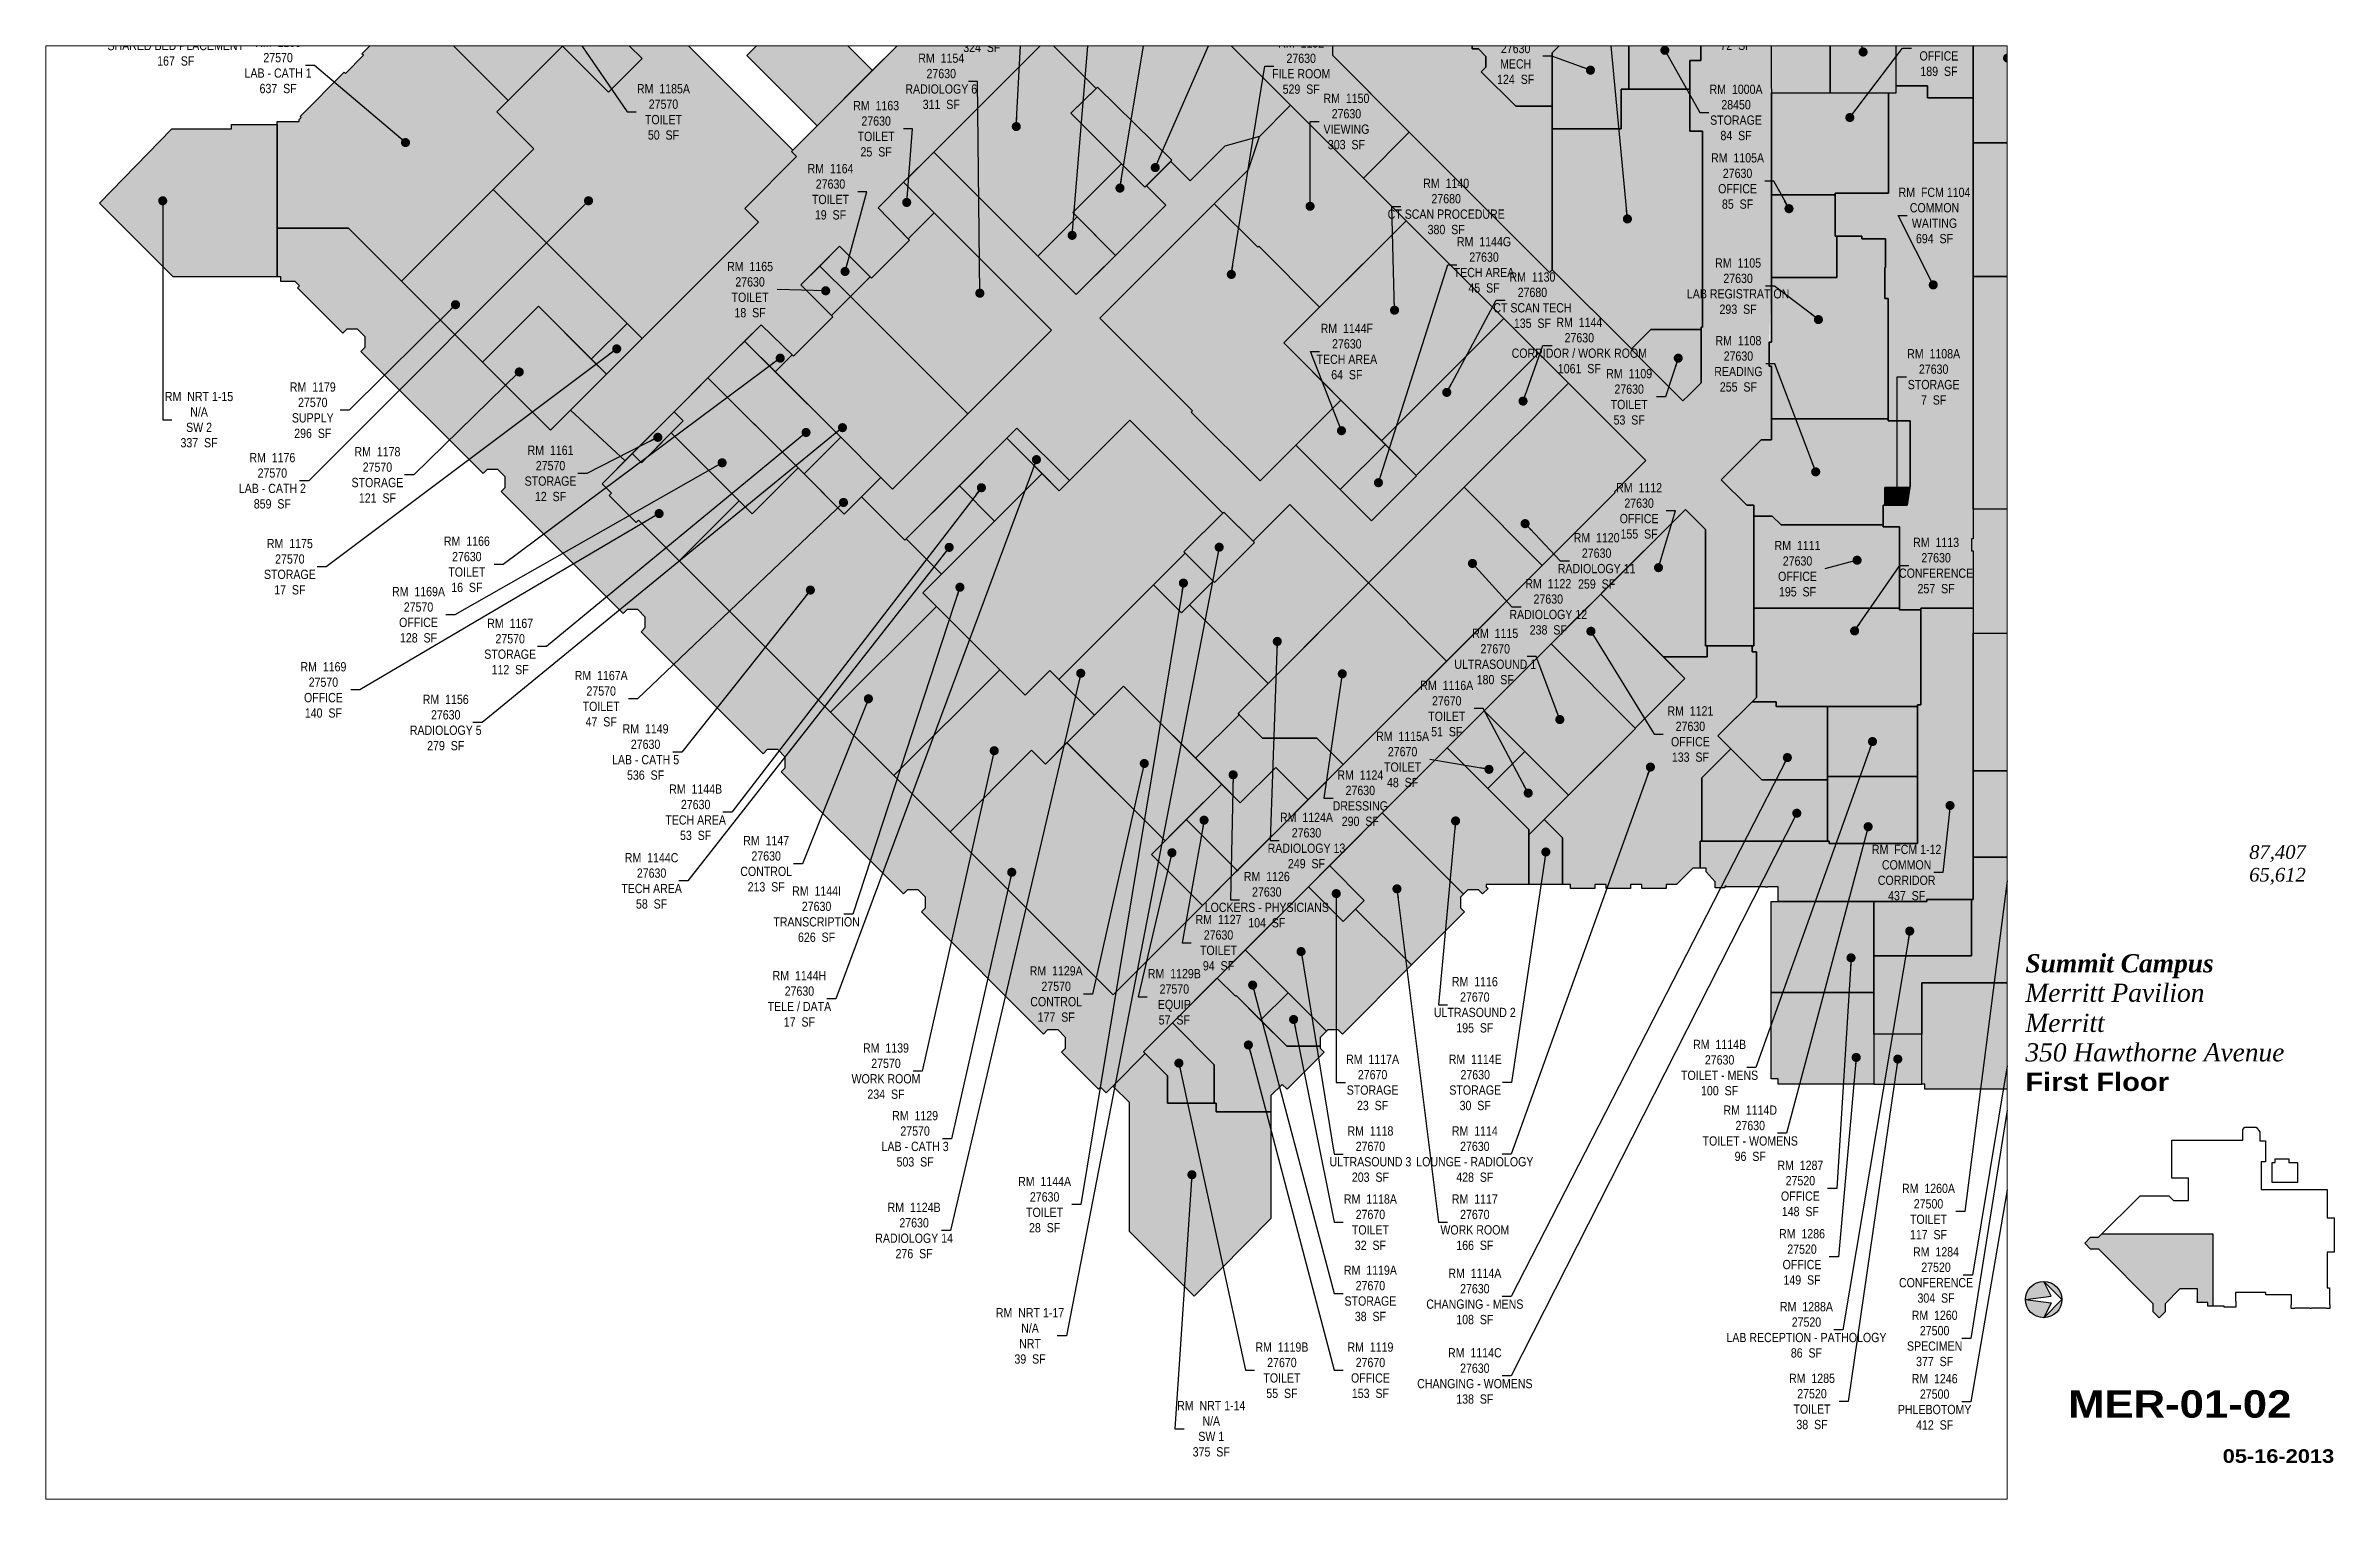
# Paper-space layout '02' of a CAD drawing. Header units: inches. Extents: x 0.9 to 16.7, y 0.5 to 10.5.
# The model-space entities are those that its viewports show. They can reach past a viewport. Long polylines and large blocks are cut down to what shows.
import ezdxf
from ezdxf.enums import TextEntityAlignment as Align

# ---------------------------------------------------------------- set-up
doc = ezdxf.new("R2010")
doc.units = ezdxf.units.IN
doc.header["$LTSCALE"] = 48
doc.header["$MEASUREMENT"] = 0
for name, color, linetype in [('0-LABEL', 3, 'Continuous'), ('1-NRT', 200, 'Continuous'), ('1-NRT-PTN', 253, 'Continuous'), ('3-FCM', 190, 'Continuous'), ('3-FCM-PTN', 9, 'Continuous'), ('4-OCC', 6, 'Continuous'), ('4-OCC-PTN', 95, 'Continuous'), ('T-8', 8, 'Continuous'), ('T-TEXT-8', 8, 'Continuous'), ('T-TTLB-TEXT', 5, 'Continuous')]:
    doc.layers.add(name, color=color, linetype=linetype)
doc.layers.add('T-VPRT', color=1, linetype='Continuous', plot=False)
doc.styles.add('ArialB', font='')
doc.styles.add('ArialN', font='ARIALN.TTF')
doc.styles.add('TimesI', font='timesi.ttf')
doc.styles.add('TimesIB', font='timesbi.ttf')
doc.styles.get('ArialB').set_extended_font_data('Arial Black')
doc.dimstyles.new('AB-220', dxfattribs={"dimscale": 220, "dimtxt": 0.070312, "dimasz": 0.0625, "dimexe": 0.0625, "dimexo": 0.125, "dimgap": 0.1875, "dimtad": 0, "dimdec": 4, "dimrnd": 0.0625, "dimzin": 0, "dimdsep": 46, "dimlunit": 4, "dimtxsty": 'ArialN', "dimblk": 'ARCHTICK', "dimcen": 0.0625, "dimclrd": 256, "dimclre": 256, "dimclrt": 256, "dimadec": 0, "dimazin": 0, "dimtfac": 1, "dimtdec": 4, "dimtofl": 0, "dimtmove": 2, "dimatfit": 3, "dimldrblk": 'DOT', "dimfxl": 0, "dimfrac": 2, "dimtolj": 1, "dimtzin": 0, "dimlwd": -1, "dimlwe": -1, "dimarcsym": 0})

psp = doc.layouts.new('02')

msp = doc.modelspace()

# ---------------------------------------------------------------- texts
at = {"layer": '0-LABEL', "char_height": 14, "attachment_point": 5, "style": 'ArialN'}
for s, insert in [('RM  1756\\P28560\\PCLERICAL WORKSPACE\\P167  SF', (-35.6, 1950.5)), ('RM  1186\\P27570\\PCONTROL\\P167  SF', (395.5, 1957)), ('RM  1162\\P27630\\PRADIOLOGY 7\\P324  SF', (1371.2, 1933.4)), ('RM  NRT 1-16\\PN/A\\PNRT\\P63  SF', (1791.6, 1951.3)), ('RM  FCM 1101\\PCOMMON\\PTOILET\\P72  SF', (2513.2, 1936.6)), ('RM  1759\\P28560\\PSHARED BED PLACEMENT\\P167  SF', (150.7, 1912.9)), ('RM  1188\\P27570\\PLAB - CATH 1\\P637  SF', (305.7, 1871.2)), ('RM  1152\\P27630\\PFILE ROOM\\P529  SF', (1854.8, 1870.2)), ('RM  1107A\\P27630\\PMECH\\P124  SF', (2179.5, 1885.1)), ('RM  1106\\P27630\\POFFICE\\P189  SF', (2820.4, 1897.2)), ('RM  1154\\P27630\\PRADIOLOGY 6\\P311  SF', (1309.8, 1847.1)), ('RM  1185A\\P27570\\PTOILET\\P50  SF', (889.2, 1800.8)), ('RM  1000A\\P28450\\PSTORAGE\\P84  SF', (2513.2, 1800)), ('RM  1163\\P27630\\PTOILET\\P25  SF', (1211.2, 1775.3)), ('RM  1150\\P27630\\PVIEWING\\P303  SF', (1923.3, 1786.3)), ('RM  1105A\\P27630\\POFFICE\\P85  SF', (2515.5, 1696.2)), ('RM  1164\\P27630\\PTOILET\\P19  SF', (1142.1, 1679.9)), ('RM  1140\\P27680\\PCT SCAN PROCEDURE\\P380  SF', (2074.3, 1657.7)), ('RM  FCM 1104\\PCOMMON\\PWAITING\\P694  SF', (2813.7, 1644)), ('RM  1144G\\P27630\\PTECH AREA\\P45  SF', (2131.6, 1569.3)), ('RM  1165\\P27630\\PTOILET\\P18  SF', (1020.3, 1531.8)), ('RM  1105\\P27630\\PLAB REGISTRATION\\P293  SF', (2516.3, 1537.1)), ('RM  1130\\P27680\\PCT SCAN TECH\\P135  SF', (2204.9, 1515.9)), ('RM  1144F\\P27630\\PTECH AREA\\P64  SF', (1923.9, 1438)), ('RM  1144\\P27630\\PCORRIDOR / WORK ROOM\\P1061  SF', (2275.9, 1447.2)), ('RM  1108\\P27630\\PREADING\\P255  SF', (2516.8, 1419.5)), ('RM  1108A\\P27630\\PSTORAGE\\P7  SF', (2812.4, 1399.7)), ('RM  1179\\P27570\\PSUPPLY\\P296  SF', (358.2, 1349.3)), ('RM  1109\\P27630\\PTOILET\\P53  SF', (2351.4, 1369.5)), ('RM  NRT 1-15\\PN/A\\PSW 2\\P337  SF', (186, 1335)), ('RM  1176\\P27570\\PLAB - CATH 2\\P859  SF', (297, 1242.5)), ('RM  1178\\P27570\\PSTORAGE\\P121  SF', (456.1, 1251.4)), ('RM  1161\\P27570\\PSTORAGE\\P12  SF', (718.2, 1253.6)), ('RM  1112\\P27630\\POFFICE\\P155  SF', (2366.4, 1196.9)), ('RM  1175\\P27570\\PSTORAGE\\P17  SF', (323.5, 1112.4)), ('RM  1166\\P27630\\PTOILET\\P16  SF', (591.5, 1116)), ('RM  1120\\P27630\\PRADIOLOGY 11\\P259  SF', (2302.1, 1121.2)), ('RM  1111\\P27630\\POFFICE\\P195  SF', (2606.3, 1109.4)), ('RM  1113\\P27630\\PCONFERENCE\\P257  SF', (2816.1, 1114.2)), ('RM  1169A\\P27570\\POFFICE\\P128  SF', (518.3, 1039.7)), ('RM  1122\\P27630\\PRADIOLOGY 12\\P238  SF', (2228.9, 1051.7)), ('RM  1167\\P27570\\PSTORAGE\\P112  SF', (657.1, 991.6)), ('RM  1115\\P27670\\PULTRASOUND 1\\P180  SF', (2148.6, 976.4)), ('RM  1169\\P27570\\POFFICE\\P140  SF', (374.3, 925.9)), ('RM  1167A\\P27570\\PTOILET\\P47  SF', (794.9, 912.6)), ('RM  1116A\\P27670\\PTOILET\\P51  SF', (2075.2, 897.6)), ('RM  1156\\P27630\\PRADIOLOGY 5\\P279  SF', (559.5, 876.5)), ('RM  1121\\P27630\\POFFICE\\P133  SF', (2444.1, 859.1)), ('RM  1149\\P27630\\PLAB - CATH 5\\P536  SF', (862.1, 831.9)), ('RM  1115A\\P27670\\PTOILET\\P48  SF', (2008.3, 820.7)), ('RM  1124\\P27630\\PDRESSING\\P290  SF', (1944.3, 762)), ('RM  1144B\\P27630\\PTECH AREA\\P53  SF', (937.9, 740.7)), ('RM  1124A\\P27630\\PRADIOLOGY 13\\P249  SF', (1862.8, 697.9)), ('RM  1147\\P27630\\PCONTROL\\P213  SF', (1044.7, 662.8)), ('RM  1144C\\P27630\\PTECH AREA\\P58  SF', (871.2, 636.9)), ('RM  FCM 1-12\\PCOMMON\\PCORRIDOR\\P437  SF', (2771.5, 649.4)), ('RM  1144I\\P27630\\PTRANSCRIPTION\\P626  SF', (1121, 586.5)), ('RM  1126\\P27630\\PLOCKERS - PHYSICIANS\\P104  SF', (1802.7, 608.4)), ('RM  1127\\P27630\\PTOILET\\P94  SF', (1729.6, 543.3)), ('RM  1144H\\P27630\\PTELE / DATA\\P17  SF', (1095, 458.3)), ('RM  1129A\\P27570\\PCONTROL\\P177  SF', (1483.8, 465.6)), ('RM  1129B\\P27570\\PEQUIP\\P57  SF', (1662.7, 461.4)), ('RM  1116\\P27670\\PULTRASOUND 2\\P195  SF', (2117.7, 449.3)), ('RM  1139\\P27570\\PWORK ROOM\\P234  SF', (1226.1, 348.9)), ('RM  1114B\\P27630\\PTOILET - MENS\\P100  SF', (2488.3, 354.2)), ('RM  1117A\\P27670\\PSTORAGE\\P23  SF', (1962.9, 331.8)), ('RM  1114E\\P27630\\PSTORAGE\\P30  SF', (2118.3, 331.8)), ('RM  1129\\P27570\\PLAB - CATH 3\\P503  SF', (1270.2, 246.5)), ('RM  1114D\\P27630\\PTOILET - WOMENS\\P96  SF', (2534.7, 254.8)), ('RM  1118\\P27670\\PULTRASOUND 3\\P203  SF', (1959.6, 223.3)), ('RM  1114\\P27630\\PLOUNGE - RADIOLOGY\\P428  SF', (2117.7, 223.3)), ('RM  1287\\P27520\\POFFICE\\P148  SF', (2610.6, 171.3)), ('RM  1144A\\P27630\\PTOILET\\P28  SF', (1466.3, 146.8)), ('RM  1260A\\P27500\\PTOILET\\P117  SF', (2804.6, 136.3)), ('RM  1124B\\P27630\\PRADIOLOGY 14\\P276  SF', (1268.7, 107.6)), ('RM  1118A\\P27670\\PTOILET\\P32  SF', (1959.6, 120.2)), ('RM  1117\\P27670\\PWORK ROOM\\P166  SF', (2117.7, 120.2)), ('RM  1286\\P27520\\POFFICE\\P149  SF', (2613.1, 67.7)), ('RM  1284\\P27520\\PCONFERENCE\\P304  SF', (2816, 40.3)), ('RM  1119A\\P27670\\PSTORAGE\\P38  SF', (1959.6, 12.5)), ('RM  1114A\\P27630\\PCHANGING - MENS\\P108  SF', (2117.7, 7.8)), ('RM  NRT 1-17\\PN/A\\PNRT\\P39  SF', (1444.2, -51.9)), ('RM  1288A\\P27520\\PLAB RECEPTION - PATHOLOGY\\P86  SF', (2619.8, -42.7)), ('RM  1260\\P27500\\PSPECIMEN\\P377  SF', (2813.9, -55.7)), ('RM  1119B\\P27670\\PTOILET\\P55  SF', (1825.6, -103.9)), ('RM  1119\\P27670\\POFFICE\\P153  SF', (1959.6, -103.9)), ('RM  1114C\\P27630\\PCHANGING - WOMENS\\P138  SF', (2117.7, -112.5)), ('RM  1285\\P27520\\PTOILET\\P38  SF', (2628.2, -151.1)), ('RM  1246\\P27500\\PPHLEBOTOMY\\P412  SF', (2813.9, -151.7)), ('RM  NRT 1-14\\PN/A\\PSW 1\\P375  SF', (1718.6, -192.4))]:
    msp.add_mtext(s, dxfattribs=dict(at, insert=insert))

# ---------------------------------------------------------------- blocks, each defined once
blk = doc.blocks.new('n-arrow')
h = blk.add_hatch(color=256)
h.paths.add_polyline_path([(0, 0.125), (0.125, 0, 0.414214)])
h.paths.add_polyline_path([(0, 0.125, 0.414214), (-0.125, 0), (0.051, 0.022)])
h = blk.add_hatch(color=256)
h.paths.add_polyline_path([(0.051, -0.022), (-0.125, 0, 0.414214), (0, -0.125)])
h.paths.add_polyline_path([(0.125, 0), (0, -0.125, 0.414214)])
for p, q in [((-0.125, 0), (0.051, 0.022)), ((-0.125, 0), (0.051, -0.022)), ((0, 0.125), (0.125, 0)), ((0.051, 0.022), (0, 0.125)), ((0, -0.125), (0.125, 0)), ((0.051, -0.022), (0, -0.125))]:
    blk.add_line(p, q)
blk.add_circle((0, 0), 0.125)
blk = doc.blocks.new('AB-TB-text')
at = {"style": 'TimesI'}
for tag, p in [('GROSS', (1.93, 4.406)), ('USEABLE', (1.93, 4.25))]:
    blk.add_attdef(tag, text='', height=0.0938, dxfattribs=at).set_placement(p, align=Align.RIGHT)
for tag, style, p in [('CAMPUS', 'TimesIB', (0, 3.75)), ('PAVILION', 'TimesI', (0, 3.547)), ('BUILDING', 'TimesI', (0, 3.34)), ('STREET', 'TimesI', (0, 3.137))]:
    blk.add_attdef(tag, text='', height=0.125, dxfattribs=dict(style=style)).set_placement(p, align=Align.TOP_LEFT)
at = {"layer": 'T-TEXT-8', "style": 'ArialB'}
blk.add_attdef('FLOOR', text='', height=0.125, dxfattribs=at).set_placement((0, 2.934), align=Align.TOP_LEFT)
blk.add_attdef('DWG#', text='', height=0.188, dxfattribs=at).set_placement((1.062, 0.749), align=Align.TOP_CENTER)
blk.add_attdef('DATE', text='', height=0.0938, dxfattribs=at).set_placement((2.125, 0.25), align=Align.RIGHT)
blk = doc.blocks.new('_ArchTick')
at = {"const_width": 0.15}
blk.add_lwpolyline([(-0.5, -0.5), (0.5, 0.5)], dxfattribs=at)
blk = doc.blocks.new('_Dot')
at = {"lineweight": -2}
blk.add_line((-0.5, 0), (-1, 0), dxfattribs=at)
at = {"const_width": 0.5}
blk.add_lwpolyline([(-0.25, 0, 1), (0.25, 0, 1)], format="xyb", close=True, dxfattribs=at)

# ---------------------------------------------------------------- hatches: boundary and pattern name
at = {"layer": '1-NRT-PTN'}
for points in [[(1881.5, 2099.1), (1892.6, 2110.6), (1908.8, 2110.8), (1920.1, 2099.4), (1920.1, 2083.4), (2022.6, 2083.4), (2113.5, 1992.5), (2113.5, 1896.1), (2123.1, 1896.1), (2134.4, 1884.8), (2134.4, 1868.8), (2127.3, 1861.7), (2179.6, 1809.4), (2234.8, 1809.4), (2234.8, 1562), (2230.8, 1558), (2211.8, 1577), (2211.7, 1576.9), (2014.8, 1773.6), (2010.2, 1778.2), (1902.7, 1886.1), (1902.7, 2072.1), (1892.8, 2072.1), (1881.5, 2083.4)], [(1618.2, 1686.8), (1506.2, 1798.8), (1546.4, 1838.2), (1659.1, 1727.6)], [(304.5, 1551), (146.6, 1551), (35.1, 1662.5), (144.9, 1775.1), (235.1, 1775.1), (235.1, 1781.6), (304.2, 1781.6), (304.2, 1625.1), (304.2, 1556.7), (304.5, 1556.7)], [(1723.4, 1088.6), (1677.3, 1134.7), (1737.8, 1195.2), (1783.9, 1149.1)], [(1692.5, 8.5), (1594.7, 106.4), (1594.7, 301.3), (1569.6, 326.4), (1618.6, 375.8), (1652.5, 341.8), (1652.5, 300.3), (1725.8, 300.3), (1725.8, 287.2), (1809, 287.2), (1809, 125.6)]]:
    msp.add_hatch(color=256, dxfattribs=at).paths.add_polyline_path(points)
at = {"layer": '3-FCM-PTN'}
h = msp.add_hatch(color=256, dxfattribs=at)
h.dxf.hatch_style = 1
h.paths.add_polyline_path([(2566.7, 1336.4), (2566.7, 1416.1), (2563.5, 1416.1), (2563.5, 1452.1), (2566.7, 1550.1), (2566.7, 1829.6), (2566.2, 1842.1), (2566.3, 1928.8), (2565.2, 1928.8), (2565.2, 1953.3), (2630, 1953.3), (2630, 1923.6), (2677.2, 1923.6), (2677.2, 1953.3), (2755.4, 1953.3), (2755.4, 1840.2), (2803.1, 1840.2), (2803.1, 1822.2), (2808.5, 1822.2), (2822.5, 1822.2), (2872.2, 1822.2), (2872.2, 1950.3), (3240.2, 1950.3), (3240.2, 1757.5), (3321.2, 1757.5), (3321.2, 2010.1), (3361.8, 2010.1), (3361.8, 2110.9), (3321, 2110.9), (3321, 2148.3), (3321.7, 2156.3), (3216.1, 2156.3), (3216.1, 2151.1), (3126.3, 2151.1), (3126.3, 2167.1), (3078.5, 2167.1), (3078.5, 2151.1), (3028.5, 2151.1), (3028.5, 2167.1), (2980.8, 2167.1), (2980.8, 2151.1), (2927, 2151.1), (2927, 2167.1), (2879.3, 2167.1), (2879.3, 2151.1), (2839, 2151.1), (2839, 2167.1), (2791.3, 2167.1), (2791.3, 2151.1), (2747, 2151.1), (2747, 2156.6), (2708.7, 2156.6), (2708.7, 2323.9), (2703.5, 2323.9), (2703.5, 2367.8), (2715.2, 2367.8), (2715.2, 2790.5), (2722, 2800.5), (2724.6, 2800.5), (2724.6, 2828), (2742.3, 2828), (2742.3, 2933.9), (2722.1, 2933.9), (2722.1, 2975), (2594.4, 2975), (2594.4, 2745.3), (2591.8, 2745.3), (2591.8, 2711), (2594.4, 2711), (2594.4, 2640.2), (2591.8, 2640.2), (2591.8, 2465.6), (2556.5, 2465.6), (2556.5, 2364.3), (2608.2, 2364.3), (2608.2, 2281.3), (2603, 2281.3), (2603, 2167.8), (2591, 2167.8), (2591, 2153.3), (2584.4, 2153.3), (2584.4, 2118.8), (2603, 2118.8), (2603, 2051.3), (2567.5, 2051.3), (2567.5, 2049.1), (2510.9, 2049), (2511, 2039.3), (2490.3, 2021.2), (2472.4, 2021.2), (2472.4, 2043.8), (2422.3, 2043.8), (2422.3, 2021.2), (2374.8, 2021.2), (2374.8, 1953.1), (2460.1, 1953.1), (2460.1, 1878.6), (2443.1, 1878.6), (2443.1, 1771.9), (2462.6, 1771.9), (2462.6, 1474.9), (2460.4, 1474.9), (2460.4, 1390.7), (2450.2, 1380.7), (2441.6, 1372.2), (2432.6, 1363.4), (2356.5, 1439.9), (2356.9, 1440.4), (2353.1, 1444.3), (2234.8, 1562), (2230.8, 1558), (2211.8, 1577), (2211.7, 1576.9), (2018.2, 1770.1), (1948.9, 1700.8), (1982.7, 1666.6), (2069.3, 1580.6), (2153.9, 1495.8), (2155.3, 1494.4), (2216.2, 1433.4), (2249.9, 1399.8), (2265.9, 1383.8), (2299.9, 1349.8), (2376.6, 1273.1), (2329.2, 1225.7), (2330.3, 1224.7), (2218.1, 1112.5), (2210.6, 1105), (2089.2, 983.6), (1962.8, 857.2), (1873.6, 768), (1813.3, 707.8), (1777, 671.5), (1759.7, 654.2), (1756, 650.5), (1688.5, 582.9), (1570.1, 464.5), (851.6, 1182.9), (847.9, 1179.2), (806.9, 1220.2), (810.6, 1223.9), (796.5, 1238), (831.3, 1272.9), (748.3, 1349.2), (718.2, 1319.1), (412.3, 1625.1), (304.2, 1625.1), (304.2, 1556.7), (304.5, 1556.7), (304.5, 1551), (309.9, 1551), (309.9, 1544.2), (331.5, 1544.2), (338.1, 1537.6), (335, 1534.5), (403.9, 1465.7), (410, 1471.9), (426, 1471.9), (437.4, 1460.6), (437.4, 1444.6), (431.2, 1438.4), (616, 1253.6), (622.2, 1259.7), (638.2, 1259.7), (649.5, 1248.4), (649.5, 1232.4), (643.3, 1226.2), (828.1, 1041.4), (834.3, 1047.6), (850.3, 1047.6), (861.6, 1036.3), (861.6, 1020.3), (855.4, 1014.1), (1040.2, 829.3), (1046.4, 835.5), (1062.4, 835.5), (1073.7, 824.2), (1073.7, 808.2), (1067.6, 802), (1252.4, 617.2), (1258.6, 623.3), (1274.6, 623.3), (1285.9, 612), (1285.9, 596), (1279.7, 589.8), (1464.4, 405.1), (1470.6, 411.2), (1486.6, 411.2), (1497.9, 399.9), (1497.9, 383.9), (1491.8, 377.8), (1547.8, 321.7), (1550.9, 324.8), (1559.4, 316.2), (1569.6, 326.4), (1618.6, 375.8), (1616.1, 378.2), (1654, 416.1), (1661.6, 423.7), (2233.1, 995.8), (2233.1, 995.8), (2305.2, 1067.9), (2305.3, 1067.8), (2313.7, 1076.4), (2436.5, 1199.2), (2466.8, 1168.8), (2466.8, 992.8), (2540.3, 992.8), (2540.3, 1049.9), (2540.3, 1049.9), (2540.3, 1189.1), (2540.3, 1205.5), (2529.4, 1205.5), (2490.9, 1244.1), (2551.4, 1304.5), (2566.7, 1304.5)])
h = msp.add_hatch(color=256, dxfattribs=at)
h.dxf.hatch_style = 1
h.paths.add_polyline_path([(1525, 2125.6), (1490.8, 2091.4), (1477.5, 2104.6), (1460.2, 2087.3), (1444.7, 2102.8), (1437.2, 2095.3), (1286.7, 1944.7), (1203.8, 1861.8), (1121.7, 1779.7), (1083.1, 1741.1), (1090.8, 1733.3), (1012.2, 1654.6), (1032.9, 1633.8), (748.3, 1349.2), (831.3, 1272.9), (890.3, 1331.9), (1002, 1443.5), (1008.2, 1449.7), (1037.1, 1478.7), (1086.1, 1431.2), (1145.6, 1490.7), (1097.4, 1538.9), (1155.9, 1597.5), (1204.1, 1549.3), (1261.5, 1606.6), (1214.1, 1655.6), (1252.7, 1694.3), (1263.6, 1705.2), (1604.1, 2045.6), (1948.9, 1700.8), (2018.2, 1770.1), (1902.7, 1886.1), (1902.7, 2072.1), (1892.8, 2072.1), (1881.5, 2083.4), (1881.3, 2099.3), (1884.1, 2102.1), (1829.3, 2156.1), (1815.5, 2142.3), (1746, 2072.9), (1712, 2106.8), (1700.2, 2095), (1674.8, 2120.4), (1710.8, 2156.5), (1648.3, 2218.7), (1627, 2197.5), (1627.7, 2196.7), (1613.3, 2182.3), (1516.6, 2278.9), (1487.5, 2308.2), (1450, 2345.8), (1368.2, 2427.3), (1407, 2466.1), (1343.7, 2529.4), (1320.5, 2506.2), (1294.8, 2531.8), (1279.7, 2516.7), (1170.1, 2626.4), (1165.9, 2622.2), (1152.5, 2635.6), (1150, 2633.1), (1116.6, 2666.5), (1095.6, 2645.5), (1089.8, 2651.3), (1091.9, 2653.5), (1022.2, 2723.2), (961, 2662.1), (965.4, 2657.7), (953.3, 2645.7), (1039, 2559.9), (1074.1, 2524.9), (1071.8, 2522.6), (1080.3, 2514.1), (1098.5, 2532.3), (1108.3, 2532.3), (1131.2, 2509.4), (1126.9, 2505.2), (1130.5, 2501.6), (1139.7, 2510.8), (1192, 2458.5)])
h = msp.add_hatch(color=256, dxfattribs=at)
h.dxf.hatch_style = 1
h.paths.add_polyline_path([(1886.2, 2377.9), (1886.2, 2534.7), (1826.3, 2594.6), (1909.5, 2677.8), (1919.3, 2668), (1941.2, 2689.9), (2005, 2626.1), (1997.4, 2618.4), (1983.3, 2604.4), (2045.8, 2541.8), (2088.5, 2541.8), (2088.5, 2536.1), (2146.9, 2536.1), (2146.9, 2539.6), (2210.8, 2539.6), (2281.4, 2539.6), (2281.4, 2536.1), (2286.9, 2536.1), (2339.2, 2483.7), (2344.2, 2488.7), (2344.2, 2562.7), (2442.2, 2562.7), (2442.2, 2465.6), (2556.5, 2465.6), (2556.5, 2366.9), (2372.8, 2366.9), (2372.8, 2226.3), (2333.5, 2226.3), (2319, 2240.8), (2308.4, 2240.8), (2303, 2235.5), (2299.3, 2239.2), (2295.6, 2235.5), (2261.9, 2269.2), (2274.5, 2281.8), (2274.5, 2296.8), (2254, 2317.3), (2239, 2317.3), (2226.4, 2304.7), (2192.6, 2338.4), (2205.3, 2351.1), (2205.3, 2366.1), (2184.8, 2386.6), (2169.8, 2386.6), (2157.1, 2373.9), (2123.2, 2407.9), (2139.3, 2424), (2139.3, 2432), (2131.5, 2439.8), (1991.3, 2439.8), (1986.5, 2439.8), (1986.5, 2366.1), (1986.5, 2292.3), (1989.5, 2289.2), (2004.5, 2289.2), (2015.1, 2299.8), (2049.1, 2265.9), (2038.5, 2255.3), (2038.5, 2240.3), (2058.8, 2219.9), (2073.8, 2219.9), (2084.4, 2230.5), (2118.4, 2196.6), (2107.7, 2186), (2107.7, 2171), (2128.1, 2150.7), (2143.1, 2150.7), (2153.7, 2161.3), (2187.5, 2127.4), (2183.8, 2123.7), (2187.5, 2120), (2181, 2113.5), (2181, 2103.4), (2259.3, 2026.4), (2371, 2026.4), (2371, 2021.2), (2374.8, 2021.2), (2374.8, 1953.1), (2297.7, 1953.1), (2234.8, 1890.2), (2234.8, 1809.4), (2179.6, 1809.4), (2127.3, 1861.7), (2134.4, 1868.8), (2134.4, 1884.8), (2123.1, 1896.1), (2113.5, 1896.1), (2113.5, 1992.5), (2022.6, 2083.4), (1920.1, 2083.4), (1920.1, 2099.4), (1908.8, 2110.8), (1892.8, 2110.8), (1884.1, 2102.1), (1829.3, 2156.1), (1886.2, 2213.1)])
for points in [[(2655.9, 1829.6), (2655.9, 1923.6), (2630, 1923.6), (2630, 1953.3), (2565.2, 1953.3), (2565.2, 1928.8), (2566.3, 1928.8), (2566.2, 1842.1), (2566.7, 1829.6)], [(2755.4, 1829.6), (2755.4, 1840.2), (2755.4, 1953.3), (2677.2, 1953.3), (2677.2, 1923.6), (2655.9, 1923.6), (2655.9, 1829.6)], [(2743.8, 1829.6), (2755.4, 1829.6), (2755.4, 1840.2), (2803.1, 1840.2), (2803.1, 1822.2), (2872.2, 1822.2), (2872.2, 1154.4), (2869.6, 1154.4), (2869.6, 1136.4), (2872.2, 1136.4), (2872.2, 1049.9), (2792.9, 1049.9), (2792.9, 1047.3), (2760.9, 1047.3), (2760.9, 1172.6), (2736, 1172.6), (2736, 1205.7), (2772.4, 1205.7), (2776, 1229.7), (2776.6, 1234.9), (2776.7, 1237.1), (2776.7, 1333.4), (2743.7, 1333.4), (2743.7, 1518.6), (2738.7, 1518.6), (2738.7, 1565.3), (2739.7, 1565.3), (2739.7, 1608.8), (2703.7, 1608.8), (2703.7, 1612.8), (2663.4, 1612.8), (2663.4, 1677.8), (2743.8, 1677.8)], [(2792.9, 1049.9), (2872.2, 1049.9), (2872.2, 608.6), (2801.9, 608.6), (2801.9, 605.5), (2577.2, 605.5), (2577.2, 628), (2561.1, 628), (2561.1, 627.3), (2557.1, 627.3), (2557.1, 628), (2498.1, 628), (2498.1, 628.9), (2496.1, 628.9), (2496.1, 626.2), (2481.6, 626.2), (2481.6, 635.6), (2467.9, 650.5), (2467.9, 656.2), (2458.7, 656.2), (2458.7, 697.1), (2654.1, 697.1), (2654.1, 693.3), (2788.1, 693.3), (2788.1, 903.5), (2792.9, 903.5)]]:
    msp.add_hatch(color=256, dxfattribs=at).paths.add_polyline_path(points)
at = {"layer": '4-OCC-PTN'}
for color, points in [(40, [(590.1, 2046.5), (736.4, 1900.2), (654.1, 1817.9), (507.9, 1964.2)]), (150, [(1544.5, 1836.3), (1469.7, 1911.2), (1604.1, 2045.6), (1838.8, 1810.8), (1791.5, 1763.5), (1739.4, 1749.1), (1686.7, 1696.3), (1657.2, 1725.7), (1659.1, 1727.6), (1546.4, 1838.2)]), (40, [(1037.1, 2032.2), (1205.6, 1863.7), (1121.7, 1779.7), (1015.4, 1886), (1032, 1902.7), (969.8, 1964.9)]), (40, [(304.2, 1625.1), (304.2, 1786.1), (337.5, 1786.1), (337.5, 1789.2), (340.6, 1792.4), (338.9, 1794.1), (405.7, 1861), (407.5, 1859.2), (434.8, 1886.5), (432.5, 1888.8), (507.9, 1964.2), (654.1, 1817.9), (637.1, 1800.8), (693, 1744.9), (492.7, 1544.6), (412.3, 1625.1)]), (40, [(856.9, 1457.8), (631.4, 1683.3), (693, 1744.9), (637.1, 1800.8), (736.4, 1900.2), (805.9, 1830.7), (856.8, 1881.6), (807.3, 1931.1), (837.2, 1961), (891.1, 1907.1), (906, 1921.9), (1084.9, 1743), (1083.1, 1741.1), (1090.8, 1733.3), (1012.2, 1654.6), (1032.9, 1633.8)]), (40, [(735.1, 1901.5), (786, 1952.4), (856.8, 1881.6), (805.9, 1830.7)]), (150, [(2234.8, 1775), (2234.8, 1890.2), (2297.7, 1953.1), (2350.7, 1953.1), (2350.7, 1835.2), (2339.3, 1835.2), (2339.3, 1775)]), (55, [(2350.7, 1835.2), (2350.7, 1953.1), (2460.1, 1953.1), (2460.1, 1878.6), (2443.1, 1878.6), (2443.1, 1835.2)]), (181, [(2872.2, 1950.3), (2972.3, 1950.3), (2972.3, 1754), (2872.2, 1754)]), (150, [(1298.5, 1740.1), (1469.7, 1911.2), (1544.5, 1836.3), (1506.2, 1798.8), (1582.6, 1722.4), (1508.8, 1648.6), (1515.6, 1641.9), (1456, 1582.6)]), (150, [(1791.5, 1763.5), (1838.8, 1810.8), (1948.9, 1700.8), (1955.1, 1694.5), (2013.5, 1636), (1882.7, 1505.2), (1790.4, 1597.5), (1789, 1596), (1723.1, 1661.9), (1774.9, 1713.6)]), (150, [(2234.8, 1562), (2234.8, 1775), (2339.3, 1775), (2339.3, 1835.2), (2443.1, 1835.2), (2443.1, 1771.9), (2462.6, 1771.9), (2462.6, 1474.9), (2460.4, 1474.9), (2460.4, 1471.7), (2384.3, 1471.7), (2355, 1442.4)]), (150, [(2663.4, 1675.2), (2566.7, 1675.2), (2566.7, 1829.6), (2743.8, 1829.6), (2743.8, 1677.8), (2663.4, 1677.8)]), (181, [(3407.6, 1760.2), (3407.6, 1773.9), (3521.1, 1773.9), (3521.1, 1234.1), (3431.6, 1234.1), (3431.6, 1052.6), (3343.8, 1052.6), (3343.8, 879.4), (3343.7, 673), (3244.6, 673), (3244.6, 1175.3), (3247.2, 1175.3), (3247.2, 1199.3), (2872.2, 1199.7), (2872.2, 1551.9), (2965.7, 1551.9), (2965.7, 1549.6), (3242.8, 1549.6), (3242.8, 1754), (3240.2, 1754), (3240.2, 1757.5), (3321.2, 1757.5), (3321.2, 1760.2)]), (150, [(1189.1, 1218.2), (1254.7, 1152.6), (1348.5, 1246.4), (1424.3, 1322.2), (1503.8, 1243), (1595.1, 1334.3), (1736, 1193.4), (1737.8, 1195.2), (1782.1, 1150.9), (1837.7, 1206.5), (1956.5, 1087.8), (2101.5, 1232.7), (2259.3, 1390.5), (2214, 1435.6), (2028.9, 1250.5), (2029.4, 1250.1), (1961.1, 1181.9), (1905.8, 1237.2), (1846.6, 1296.4), (1792.5, 1242.3), (1688.2, 1346.6), (1690.2, 1348.6), (1550, 1488.8), (1723.1, 1661.9), (1774.9, 1713.6), (1791.5, 1763.5), (1739.4, 1749.1), (1686.7, 1696.3), (1657.2, 1725.7), (1620.4, 1689), (1649.8, 1659.8), (1601.3, 1611.4), (1514.3, 1524.3), (1458.4, 1580.2), (1298.5, 1740.1), (1252.7, 1694.3), (1299.1, 1647.9), (1476.6, 1470.4), (1349.9, 1343.6), (1236, 1229.8), (1218.3, 1247.4)]), (14, [(3242.8, 1549.6), (2965.7, 1549.6), (2965.7, 1551.9), (2872.2, 1551.9), (2872.2, 1754), (3242.8, 1754)]), (150, [(1508.8, 1648.6), (1573.7, 1583.7), (1649.8, 1659.8), (1620.4, 1689), (1618.2, 1686.7), (1582.6, 1722.4)]), (40, [(492.7, 1544.6), (631.4, 1683.3), (834, 1480.7), (779.9, 1426.6), (699.8, 1506.7), (615.3, 1422.1)]), (150, [(1259.6, 1608.5), (1214.1, 1655.6), (1252.7, 1694.3), (1299.1, 1647.9)]), (150, [(2663.4, 1612.8), (2666, 1612.8), (2666, 1550.1), (2566.7, 1550.1), (2566.7, 1675.2), (2663.4, 1675.2)]), (150, [(1349.9, 1343.6), (1172.3, 1521.2), (1202.3, 1551.1), (1204.1, 1549.3), (1261.5, 1606.6), (1259.6, 1608.5), (1299.1, 1647.9), (1476.6, 1470.4)]), (150, [(1515.6, 1641.9), (1456, 1582.6), (1514.3, 1524.3), (1573.7, 1583.7), (1515.6, 1641.9)]), (150, [(1723.1, 1661.9), (1789, 1596), (1790.4, 1597.5), (1882.7, 1505.2), (1828.6, 1451.1), (1914.9, 1364.7), (1792.5, 1242.3), (1688.2, 1346.6), (1690.2, 1348.6), (1550, 1488.8)]), (23, [(1976.5, 1302.9), (1828.6, 1451.1), (2013.5, 1636), (2161.7, 1488)]), (150, [(1172.3, 1521.2), (1126, 1567.5), (1155.9, 1597.5), (1202.3, 1551.1)]), (150, [(2743.7, 1336.4), (2566.7, 1336.4), (2566.7, 1416.1), (2563.5, 1416.1), (2563.5, 1452.1), (2566.7, 1452.1), (2566.7, 1550.1), (2666, 1550.1), (2666, 1612.8), (2703.7, 1612.8), (2703.7, 1608.8), (2739.7, 1608.8), (2739.7, 1565.3), (2738.7, 1565.3), (2738.7, 1518.6), (2743.7, 1518.6)]), (150, [(1143.7, 1492.6), (1097.4, 1538.9), (1126, 1567.5), (1172.3, 1521.2)]), (40, [(615.3, 1422.1), (699.8, 1506.7), (802.8, 1403.7), (718.2, 1319.1)]), (150, [(1236, 1229.8), (1218.3, 1247.4), (1157.5, 1308.3), (1058.5, 1407.4), (1084.2, 1433.1), (1086.1, 1431.2), (1145.6, 1490.7), (1143.7, 1492.6), (1172.3, 1521.2), (1349.9, 1343.6)]), (40, [(779.9, 1426.6), (834, 1480.7), (856.9, 1457.8), (802.8, 1403.7)]), (150, [(1012.1, 1453.6), (1037.1, 1478.7), (1084.2, 1433.1), (1058.5, 1407.4)]), (23, [(1976.5, 1302.9), (2161.7, 1488), (2214, 1435.6), (2028.9, 1250.5)]), (150, [(2460.4, 1471.7), (2460.4, 1390.7), (2444.2, 1374.8), (2441.6, 1372.2), (2432.6, 1363.4), (2356.5, 1439.9), (2356.9, 1440.4), (2355, 1442.4), (2384.3, 1471.7)]), (40, [(1157.5, 1308.3), (1102, 1252.8), (956.6, 1398.2), (1012.1, 1453.6), (1061.1, 1404.7)]), (40, [(984.1, 1231.8), (901, 1315), (919, 1333), (905.3, 1346.9), (956.6, 1398.2), (1092.9, 1261.9), (1023.4, 1192.5)]), (150, [(2329.2, 1225.7), (2330.3, 1224.7), (2219.9, 1114.3), (2101.5, 1232.7), (2259.3, 1390.5), (2376.6, 1273.1)]), (150, [(1914.9, 1364.7), (1982.2, 1297.3), (1913.9, 1229.1), (1846.6, 1296.4)]), (40, [(842, 1283.6), (905.3, 1346.9), (919.1, 1333.1), (855.8, 1269.7)]), (150, [(1677.3, 1134.7), (1736, 1193.4), (1595.1, 1334.3), (1488.3, 1227.5), (1462.4, 1253.4), (1281.9, 1072.9), (1436.8, 918), (1474.3, 955.5), (1488, 941.7), (1679.2, 1132.9)]), (150, [(1408.9, 1306.9), (1424.3, 1322.2), (1503.8, 1243), (1488.3, 1227.5)]), (150, [(2736, 1175.6), (2581.4, 1175.6), (2567.7, 1189.1), (2540.3, 1189.1), (2540.3, 1205.5), (2529.4, 1205.5), (2490.9, 1244.1), (2551.4, 1304.5), (2566.7, 1304.5), (2566.7, 1336.4), (2743.7, 1336.4), (2743.7, 1333.4), (2776.7, 1333.4), (2776.7, 1237.1), (2776.6, 1234.9), (2776.3, 1232.3), (2738.6, 1232.3), (2738.6, 1205.7), (2736, 1205.7)]), (40, [(901, 1315), (1003.7, 1212.2), (913, 1121.5), (851.6, 1182.9), (847.9, 1179.2), (806.9, 1220.2), (810.6, 1223.9), (796.5, 1238), (842, 1283.6), (855.8, 1269.7)]), (40, [(1162.8, 1192), (1102, 1252.8), (1157.5, 1308.3), (1218.3, 1247.4)]), (150, [(1390.6, 1181.6), (1337.2, 1235.1), (1408.9, 1306.9), (1462.4, 1253.4)]), (150, [(1982.2, 1297.3), (1913.9, 1229.1), (1961.1, 1181.9), (2029.4, 1250.1), (1982.2, 1297.3)]), (150, [(1256.8, 1154.7), (1254.7, 1152.6), (1189.1, 1218.2), (1162.8, 1192), (1092.9, 1261.9), (1023.4, 1192.5), (1003.7, 1212.1), (913, 1121.5), (1142.3, 892.2), (1302.5, 1052.3), (1281.9, 1072.9), (1310.3, 1101.3), (1256.8, 1154.7)]), (150, [(1256.8, 1154.7), (1337.2, 1235.1), (1390.6, 1181.6), (1310.3, 1101.3)]), (150, [(2074.9, 969.3), (1956.5, 1087.8), (2101.5, 1232.7), (2219.9, 1114.3)]), (150, [(2738.6, 1205.7), (2738.6, 1232.3), (2776.3, 1232.3), (2772.4, 1205.7)]), (150, [(1956.5, 1087.8), (1804.8, 935.7), (1685.8, 1054.7), (1721.6, 1090.4), (1723.4, 1088.6), (1783.9, 1149.1), (1782.1, 1150.9), (1837.7, 1206.5)]), (150, [(2466.8, 992.8), (2469.5, 992.8), (2469.5, 976), (2403.2, 976), (2308.3, 1070.9), (2436.5, 1199.2), (2466.8, 1168.8)]), (150, [(2760.9, 1049.9), (2540.3, 1049.9), (2540.3, 1189.1), (2567.7, 1189.1), (2581.4, 1175.6), (2736, 1175.6), (2736, 1172.6), (2760.9, 1172.6)]), (181, [(3244.6, 1059.2), (3244.6, 1175.3), (3247.2, 1175.3), (3247.2, 1199.3), (2872.2, 1199.7), (2872.2, 1154.4), (2869.6, 1154.4), (2869.6, 1136.4), (2872.2, 1136.4), (2872.2, 1011.9), (3021.5, 1011.9), (3021.5, 1059.2)]), (150, [(1679.2, 1132.9), (1721.6, 1090.4), (1673.7, 1042.5), (1631.3, 1085)]), (150, [(1804.8, 935.7), (1759.2, 890), (1760.9, 888.2), (1695, 822.4), (1585.7, 931.7), (1541.9, 887.9), (1488, 941.7), (1631.3, 1085), (1673.7, 1042.5), (1685.8, 1054.7)]), (150, [(1918.5, 812.9), (1878.3, 853.1), (1796.1, 853.1), (1760.9, 888.2), (1759.2, 890), (1956.5, 1087.8), (2074.9, 969.3)]), (150, [(1142.3, 892.2), (1302.5, 1052.3), (1398.3, 956.5), (1238.2, 796.3)]), (150, [(2360.7, 868.2), (2233.1, 995.8), (2275.8, 1038.5), (2308.3, 1070.9), (2435.8, 943.3)]), (150, [(2788.1, 900.9), (2573.9, 900.9), (2573.9, 908.1), (2537.7, 908.1), (2544.2, 914.7), (2544.2, 983.5), (2537.7, 983.5), (2537.7, 992.8), (2540.3, 992.8), (2540.3, 1049.9), (2760.9, 1049.9), (2760.9, 1047.3), (2792.9, 1047.3), (2792.9, 903.5), (2788.1, 903.5)]), (181, [(3141.3, 1059.2), (3141.3, 939.2), (3179.3, 939.2), (3179.3, 872), (3110.1, 872), (3110.1, 874.6), (2998.7, 874.6), (2998.7, 803.3), (2872.2, 803.3), (2872.2, 1011.9), (3021.5, 1011.9), (3021.5, 1059.2)]), (242, [(2259.6, 766.5), (2193.4, 832.7), (2131.7, 894.3), (2233.1, 995.8), (2361.1, 867.7)]), (150, [(2250.6, 631.4), (2250.6, 701.9), (2222.7, 729.8), (2361.1, 867.7), (2360.7, 868.2), (2435.8, 943.3), (2403.2, 976), (2469.5, 976), (2469.5, 992.8), (2537.7, 992.8), (2537.7, 983.5), (2544.2, 983.5), (2544.2, 914.7), (2485.8, 856.2), (2505.2, 836.9), (2461.4, 793.1), (2461.4, 697.1), (2458.7, 697.1), (2458.7, 656.2), (2447.7, 656.2), (2423, 631.4), (2407.5, 631.4), (2407.5, 625.5), (2370.7, 625.5), (2370.7, 631.4), (2353.5, 631.4), (2353.5, 625.5), (2316.7, 625.5), (2316.7, 631.4), (2299.5, 631.4), (2299.5, 625.5), (2262.7, 625.5), (2262.7, 631.4)]), (40, [(1238.2, 796.3), (1398.4, 956.5), (1436.8, 918), (1474.3, 955.5), (1541.9, 887.9), (1467.7, 813.7), (1446.6, 834.7), (1323.2, 711.3), (1285, 749.6)]), (40, [(1648.7, 697.4), (1734.4, 783.1), (1585.7, 931.7), (1500, 846)]), (150, [(2651.5, 789.6), (2552.5, 789.6), (2505.2, 836.9), (2485.8, 856.2), (2537.7, 908.1), (2573.9, 908.1), (2573.9, 900.9), (2651.5, 900.9)]), (150, [(1865.2, 759.6), (1816.2, 808.6), (1762.4, 755), (1695, 822.4), (1760.9, 888.2), (1796.1, 853.1), (1878.3, 853.1), (1918.5, 812.9)]), (242, [(2193.4, 832.7), (2137.4, 776.9), (2075.8, 838.5), (2131.7, 894.3)]), (150, [(2788.1, 794.8), (2651.5, 794.8), (2651.5, 900.9), (2788.1, 900.9)]), (40, [(1648.7, 697.4), (1500, 846.1), (1467.7, 813.7), (1446.6, 834.7), (1323.2, 711.3), (1570.1, 464.5), (1705.2, 599.6), (1628, 676.7)]), (242, [(2100.5, 616.8), (1977.4, 739.9), (2075.9, 838.4), (2199.7, 714.6), (2199.7, 631.4), (2135.1, 631.4), (2135.1, 628), (2137.7, 625.5), (2129.3, 617.2), (2123.1, 623.3), (2107.1, 623.3)]), (242, [(2222.7, 729.8), (2199.7, 706.8), (2199.7, 714.6), (2137.4, 776.9), (2193.4, 832.7), (2259.6, 766.5)]), (150, [(2461.4, 697.1), (2461.4, 793.1), (2505.2, 836.9), (2549.5, 792.5), (2552.5, 789.6), (2651.5, 789.6), (2651.5, 697.1)]), (150, [(1757.9, 652.4), (1680.8, 729.6), (1734.4, 783.1), (1762.4, 755), (1816.2, 808.6), (1865.2, 759.6)]), (181, [(2872.2, 673), (2872.2, 803.3), (2998.7, 803.3), (2998.7, 800.6), (3001.3, 800.6), (3001.3, 673)]), (150, [(2654.1, 693.3), (2654.1, 697.1), (2651.5, 697.1), (2651.5, 794.8), (2788.1, 794.8), (2788.1, 693.3)]), (40, [(1705.2, 599.6), (1628, 676.7), (1680.8, 729.6), (1757.9, 652.4)]), (242, [(2021.8, 509.6), (1937.1, 594.3), (1950.2, 607.4), (1897.6, 660), (1977.4, 739.9), (2100.5, 616.8), (2095.8, 612), (2095.8, 596), (2102, 589.8)]), (150, [(2199.7, 631.4), (2199.7, 706.8), (2222.7, 729.8), (2250.6, 701.9), (2250.6, 631.4)]), (242, [(1950.2, 607.4), (1937.1, 594.3), (1918.2, 575.3), (1865.6, 627.9), (1897.6, 660)]), (11, [(3244.6, 673), (3343.7, 673), (3343.7, 633), (3292.6, 581.8), (3292.6, 475.6), (3229, 475.6), (3229, 482.4), (3068, 482.4), (2794.6, 482.4), (2794.6, 405.1), (2721.6, 405.1), (2721.6, 468.1), (2721.6, 523.6), (2869.6, 523.6), (2869.6, 608.6), (2872.2, 608.6), (2872.2, 673)]), (242, [(1893.2, 409.4), (1835, 467.6), (1770.1, 532.4), (1865.6, 627.9), (1918.2, 575.3), (1937.1, 594.3), (2021.8, 509.6), (1917.2, 405), (1911, 411.2), (1895, 411.2)]), (11, [(2721.6, 468.1), (2566.2, 468.1), (2566.2, 605.5), (2721.6, 605.5)]), (11, [(2721.6, 523.6), (2721.6, 605.5), (2801.9, 605.5), (2801.9, 608.6), (2869.6, 608.6), (2869.6, 523.6)]), (242, [(1793.4, 426), (1756.1, 463.3), (1755.2, 462.3), (1727.7, 489.8), (1770.1, 532.4), (1835, 467.6)]), (242, [(1809, 287.2), (1725.8, 287.2), (1725.8, 300.3), (1723.2, 300.3), (1723.2, 358.3), (1659.7, 421.8), (1726.8, 489), (1727.7, 489.8), (1755.2, 462.3), (1756.1, 463.3), (1832.9, 386.5), (1883.7, 386.5), (1883.7, 383.9), (1889.8, 377.7), (1833.6, 321.4), (1826.1, 328.9), (1809, 312)]), (242, [(1883.7, 386.5), (1832.9, 386.5), (1793.4, 426), (1835, 467.6), (1893.2, 409.4), (1883.7, 399.9)]), (11, [(2721.6, 468.1), (2721.6, 329.3), (2577.2, 329.3), (2577.2, 337.3), (2566.2, 337.3), (2566.2, 468.1)]), (11, [(2794.6, 329.3), (2794.6, 482.4), (3068, 482.4), (3068, 333.8), (3064.7, 333.8), (3064.7, 327.3), (3059.2, 327.3), (3059.2, 321.8), (2799.2, 321.8), (2799.2, 329.3)]), (242, [(1723.2, 300.3), (1652.5, 300.3), (1652.5, 341.8), (1618.6, 375.8), (1616.1, 378.2), (1628.5, 390.6), (1659.7, 421.8), (1723.2, 358.3)]), (11, [(2721.6, 329.3), (2794.6, 329.3), (2794.6, 405.1), (2721.6, 405.1)])]:
    msp.add_hatch(color=color, dxfattribs=at).paths.add_polyline_path(points)

# ---------------------------------------------------------------- linework, layer by layer
at = {"layer": '1-NRT'}
for points in [[(1881.5, 2099.1), (1892.6, 2110.6), (1908.8, 2110.8), (1920.1, 2099.4), (1920.1, 2083.4), (2022.6, 2083.4), (2113.5, 1992.5), (2113.5, 1896.1), (2123.1, 1896.1), (2134.4, 1884.8), (2134.4, 1868.8), (2127.3, 1861.7), (2179.6, 1809.4), (2234.8, 1809.4), (2234.8, 1562), (2230.8, 1558), (2211.8, 1577), (2211.7, 1576.9), (2014.8, 1773.6), (2010.2, 1778.2), (1902.7, 1886.1), (1902.7, 2072.1), (1892.8, 2072.1), (1881.5, 2083.4)], [(1618.2, 1686.8), (1618.2, 1686.8), (1618.2, 1686.8), (1506.2, 1798.8), (1546.4, 1838.2), (1659.1, 1727.6)], [(304.5, 1551), (146.6, 1551), (35.1, 1662.5), (144.9, 1775.1), (235.1, 1775.1), (235.1, 1781.6), (304.2, 1781.6), (304.2, 1625.1), (304.2, 1556.7), (304.5, 1556.7), (304.5, 1556.7), (304.5, 1551)], [(1723.4, 1088.6), (1677.3, 1134.7), (1737.8, 1195.2), (1783.9, 1149.1)], [(1692.5, 8.5), (1594.7, 106.4), (1594.7, 301.3), (1569.6, 326.4), (1618.6, 375.8), (1652.5, 341.8), (1652.5, 300.3), (1725.8, 300.3), (1725.8, 287.2), (1809, 287.2), (1809, 125.6)]]:
    msp.add_lwpolyline(points, close=True, dxfattribs=at)
at = {"layer": '3-FCM'}
for points in [[(1286.7, 1944.7), (1203.8, 1861.8), (1203.8, 1861.8), (1121.7, 1779.7), (1121.7, 1779.7), (1121.7, 1779.7), (1083.1, 1741.1), (1090.8, 1733.3), (1090.8, 1733.3), (1012.2, 1654.6), (1032.9, 1633.8), (748.3, 1349.2), (831.3, 1272.9), (890.3, 1331.9), (1002, 1443.5), (1008.2, 1449.7), (1037.1, 1478.7), (1086.1, 1431.2), (1145.6, 1490.7), (1097.4, 1538.9), (1155.9, 1597.5), (1204.1, 1549.3), (1261.5, 1606.6), (1214.1, 1655.6), (1252.7, 1694.3), (1263.6, 1705.2), (1604.1, 2045.6), (1948.9, 1700.8), (2018.2, 1770.1), (1902.7, 1886.1), (1902.7, 2072.1)], [(2297.7, 1953.1), (2234.8, 1890.2), (2234.8, 1809.4), (2179.6, 1809.4), (2127.3, 1861.7), (2134.4, 1868.8), (2134.4, 1884.8), (2123.1, 1896.1), (2113.5, 1896.1), (2113.5, 1992.5)]]:
    msp.add_lwpolyline(points, dxfattribs=at)
for points in [[(2655.9, 1829.6), (2655.9, 1923.6), (2630, 1923.6), (2630, 1953.3), (2565.2, 1953.3), (2565.2, 1928.8), (2566.3, 1928.8), (2566.2, 1842.1), (2566.7, 1829.6)], [(2755.4, 1829.6), (2755.4, 1840.2), (2755.4, 1840.2), (2755.4, 1953.3), (2677.2, 1953.3), (2677.2, 1923.6), (2655.9, 1923.6), (2655.9, 1829.6)], [(2743.8, 1829.6), (2755.4, 1829.6), (2755.4, 1840.2), (2803.1, 1840.2), (2803.1, 1822.2), (2872.2, 1822.2), (2872.2, 1154.4), (2869.6, 1154.4), (2869.6, 1136.4), (2872.2, 1136.4), (2872.2, 1049.9), (2792.9, 1049.9), (2792.9, 1047.3), (2760.9, 1047.3), (2760.9, 1172.6), (2736, 1172.6), (2736, 1205.7), (2772.4, 1205.7), (2776, 1229.7), (2776.6, 1234.9), (2776.7, 1237.1), (2776.7, 1333.4), (2743.7, 1333.4), (2743.7, 1518.6), (2738.7, 1518.6), (2738.7, 1565.3), (2739.7, 1565.3), (2739.7, 1608.8), (2703.7, 1608.8), (2703.7, 1612.8), (2663.4, 1612.8), (2663.4, 1677.8), (2743.8, 1677.8)], [(2792.9, 1049.9), (2872.2, 1049.9), (2872.2, 608.6), (2801.9, 608.6), (2801.9, 605.5), (2577.2, 605.5), (2577.2, 628), (2561.1, 628), (2561.1, 627.3), (2557.1, 627.3), (2557.1, 628), (2498.1, 628), (2498.1, 628.9), (2496.1, 628.9), (2496.1, 626.2), (2481.6, 626.2), (2481.6, 635.6), (2467.9, 650.5), (2467.9, 656.2), (2458.7, 656.2), (2458.7, 697.1), (2654.1, 697.1), (2654.1, 693.3), (2788.1, 693.3), (2788.1, 903.5), (2792.9, 903.5)]]:
    msp.add_lwpolyline(points, close=True, dxfattribs=at)
at = {"layer": '4-OCC'}
for points in [[(2872.2, 1950.3), (2872.2, 1822.2), (2822.5, 1822.2), (2822.5, 1822.2), (2808.5, 1822.2), (2808.5, 1822.2), (2803.1, 1822.2), (2803.1, 1840.2), (2755.4, 1840.2), (2755.4, 1953.3)], [(2566.3, 1928.8), (2566.2, 1842.1), (2566.2, 1842.1), (2566.7, 1829.6), (2566.7, 1452.1), (2563.5, 1452.1), (2563.5, 1416.1), (2566.7, 1416.1), (2566.7, 1304.5), (2551.4, 1304.5), (2490.9, 1244.1), (2529.4, 1205.5), (2540.3, 1205.5), (2540.3, 992.8), (2466.8, 992.8), (2466.8, 1168.8), (2436.5, 1199.2), (2313.7, 1076.4), (2313.7, 1076.4), (2305.3, 1067.8), (2305.2, 1067.9), (2233.1, 995.8), (2233.1, 995.8), (2233.1, 995.8), (1661.6, 423.7), (1654, 416.1), (1616.1, 378.2), (1618.6, 375.8), (1569.6, 326.4), (1559.4, 316.2), (1550.9, 324.8), (1547.8, 321.7), (1491.8, 377.8), (1497.9, 383.9), (1497.9, 399.9), (1486.6, 411.2), (1470.6, 411.2), (1464.4, 405.1), (1279.7, 589.8), (1285.9, 596), (1285.9, 612), (1274.6, 623.3), (1258.6, 623.3), (1252.4, 617.2), (1067.6, 802), (1073.7, 808.2), (1073.7, 824.2), (1062.4, 835.5), (1046.4, 835.5), (1040.2, 829.3), (855.4, 1014.1), (861.6, 1020.3), (861.6, 1036.3), (850.3, 1047.6), (834.3, 1047.6), (828.1, 1041.4), (643.3, 1226.2), (649.5, 1232.4), (649.5, 1248.4), (638.2, 1259.7), (622.2, 1259.7), (616, 1253.6), (431.2, 1438.4), (437.4, 1444.6), (437.4, 1460.6), (426, 1471.9), (410, 1471.9), (403.9, 1465.7), (335, 1534.5), (338.1, 1537.6), (331.5, 1544.2), (309.9, 1544.2), (309.9, 1551), (304.5, 1551), (304.5, 1551), (304.5, 1556.7), (304.2, 1556.7), (304.2, 1625.1), (412.3, 1625.1), (718.2, 1319.1), (748.3, 1349.2), (831.3, 1272.9), (796.5, 1238), (810.6, 1223.9), (806.9, 1220.2), (847.9, 1179.2), (851.6, 1182.9), (1570.1, 464.5), (1688.5, 582.9), (1756, 650.5), (1759.7, 654.2), (1777, 671.5), (1813.3, 707.8), (1813.3, 707.8), (1813.3, 707.8), (1873.6, 768), (1873.6, 768), (1873.6, 768), (1873.6, 768), (1873.6, 768), (1873.6, 768), (1873.6, 768), (1962.8, 857.2), (2089.2, 983.6), (2089.2, 983.6), (2210.6, 1105), (2210.6, 1105), (2218.1, 1112.5), (2218.1, 1112.5), (2330.3, 1224.7), (2329.2, 1225.7), (2376.6, 1273.1), (2299.9, 1349.8), (2265.9, 1383.8), (2249.9, 1399.8), (2249.9, 1399.8), (2249.9, 1399.8), (2216.2, 1433.4), (2216.2, 1433.4), (2216.2, 1433.4), (2155.3, 1494.4), (2153.9, 1495.8), (2069.3, 1580.6), (1982.7, 1666.6), (1982.7, 1666.6), (1982.7, 1666.6), (1982.7, 1666.6), (1982.7, 1666.6), (1948.9, 1700.8), (1948.9, 1700.8), (1948.9, 1700.8), (2018.2, 1770.1), (2018.2, 1770.1), (2211.7, 1576.9), (2211.8, 1577), (2230.8, 1558), (2234.8, 1562), (2353.1, 1444.3), (2356.9, 1440.4), (2356.5, 1439.9), (2432.6, 1363.4), (2441.6, 1372.2), (2450.2, 1380.7), (2460.4, 1390.7), (2460.4, 1474.9), (2462.6, 1474.9), (2462.6, 1771.9), (2443.1, 1771.9), (2443.1, 1878.6), (2460.1, 1878.6), (2460.1, 1953.1)], [(1012.7, 2062.6), (1036.7, 2086.7), (1059.4, 2064.1), (1067.8, 2072.5), (1071.4, 2069), (1238.8, 2236.5), (1408.6, 2066.7), (1205.6, 1863.7), (1009.7, 2059.6), (1012.7, 2062.6)], [(941.3, 1993.3), (1032, 1902.7), (1015.4, 1886), (1121.7, 1779.7), (1084.9, 1743), (906, 1921.9), (891.1, 1907.1), (837.2, 1961)], [(786, 1952.4), (735.1, 1901.5), (735.1, 1901.5), (590.1, 2046.5)]]:
    msp.add_lwpolyline(points, dxfattribs=at)
for points in [[(590.1, 2046.5), (736.4, 1900.2), (736.4, 1900.2), (654.1, 1817.9), (507.9, 1964.2)], [(1544.5, 1836.3), (1469.7, 1911.2), (1469.7, 1911.2), (1604.1, 2045.6), (1838.8, 1810.8), (1791.5, 1763.5), (1739.4, 1749.1), (1686.7, 1696.3), (1657.2, 1725.7), (1659.1, 1727.6), (1546.4, 1838.2)], [(1037.1, 2032.2), (1205.6, 1863.7), (1121.7, 1779.7), (1121.7, 1779.7), (1015.4, 1886), (1032, 1902.7), (969.8, 1964.9)], [(304.2, 1625.1), (304.2, 1786.1), (337.5, 1786.1), (337.5, 1789.2), (340.6, 1792.4), (338.9, 1794.1), (405.7, 1861), (407.5, 1859.2), (434.8, 1886.5), (432.5, 1888.8), (507.9, 1964.2), (507.9, 1964.2), (507.9, 1964.2), (654.1, 1817.9), (637.1, 1800.8), (693, 1744.9), (492.7, 1544.6), (412.3, 1625.1)], [(856.9, 1457.8), (631.4, 1683.3), (693, 1744.9), (637.1, 1800.8), (736.4, 1900.2), (805.9, 1830.7), (856.8, 1881.6), (807.3, 1931.1), (837.2, 1961), (891.1, 1907.1), (906, 1921.9), (1084.9, 1743), (1083.1, 1741.1), (1090.8, 1733.3), (1012.2, 1654.6), (1032.9, 1633.8)], [(735.1, 1901.5), (786, 1952.4), (856.8, 1881.6), (805.9, 1830.7)], [(2234.8, 1775), (2234.8, 1890.2), (2297.7, 1953.1), (2350.7, 1953.1), (2350.7, 1835.2), (2339.3, 1835.2), (2339.3, 1775)], [(2350.7, 1835.2), (2350.7, 1953.1), (2460.1, 1953.1), (2460.1, 1878.6), (2443.1, 1878.6), (2443.1, 1835.2)], [(2872.2, 1950.3), (2972.3, 1950.3), (2972.3, 1754), (2872.2, 1754)], [(1298.5, 1740.1), (1469.7, 1911.2), (1544.5, 1836.3), (1506.2, 1798.8), (1582.6, 1722.4), (1508.8, 1648.6), (1515.6, 1641.9), (1456, 1582.6)], [(1791.5, 1763.5), (1838.8, 1810.8), (1948.9, 1700.8), (1948.9, 1700.8), (1955.1, 1694.5), (2013.5, 1636), (2013.5, 1636), (1882.7, 1505.2), (1790.4, 1597.5), (1789, 1596), (1723.1, 1661.9), (1774.9, 1713.6)], [(2234.8, 1562), (2234.8, 1775), (2339.3, 1775), (2339.3, 1835.2), (2443.1, 1835.2), (2443.1, 1771.9), (2462.6, 1771.9), (2462.6, 1474.9), (2460.4, 1474.9), (2460.4, 1471.7), (2384.3, 1471.7), (2355, 1442.4)], [(2663.4, 1675.2), (2566.7, 1675.2), (2566.7, 1829.6), (2743.8, 1829.6), (2743.8, 1677.8), (2663.4, 1677.8)], [(3407.6, 1760.2), (3407.6, 1773.9), (3521.1, 1773.9), (3521.1, 1234.1), (3431.6, 1234.1), (3431.6, 1052.6), (3343.8, 1052.6), (3343.8, 879.4), (3343.7, 673), (3244.6, 673), (3244.6, 1175.3), (3247.2, 1175.3), (3247.2, 1199.3), (2872.2, 1199.7), (2872.2, 1551.9), (2965.7, 1551.9), (2965.7, 1549.6), (3242.8, 1549.6), (3242.8, 1754), (3240.2, 1754), (3240.2, 1757.5), (3321.2, 1757.5), (3321.2, 1760.2)], [(1189.1, 1218.2), (1254.7, 1152.6), (1348.5, 1246.4), (1424.3, 1322.2), (1424.3, 1322.2), (1503.8, 1243), (1595.1, 1334.3), (1736, 1193.4), (1737.8, 1195.2), (1782.1, 1150.9), (1837.7, 1206.5), (1956.5, 1087.8), (2101.5, 1232.7), (2259.3, 1390.5), (2214, 1435.6), (2214, 1435.6), (2214, 1435.6), (2028.9, 1250.5), (2029.4, 1250.1), (1961.1, 1181.9), (1905.8, 1237.2), (1846.6, 1296.4), (1792.5, 1242.3), (1688.2, 1346.6), (1690.2, 1348.6), (1550, 1488.8), (1723.1, 1661.9), (1774.9, 1713.6), (1791.5, 1763.5), (1739.4, 1749.1), (1686.7, 1696.3), (1657.2, 1725.7), (1620.4, 1689), (1649.8, 1659.8), (1601.3, 1611.4), (1514.3, 1524.3), (1458.4, 1580.2), (1298.5, 1740.1), (1252.7, 1694.3), (1299.1, 1647.9), (1299.1, 1647.9), (1476.6, 1470.4), (1349.9, 1343.6), (1236, 1229.8), (1218.3, 1247.4)], [(3242.8, 1549.6), (2965.7, 1549.6), (2965.7, 1551.9), (2872.2, 1551.9), (2872.2, 1754), (3242.8, 1754)], [(1508.8, 1648.6), (1573.7, 1583.7), (1649.8, 1659.8), (1620.4, 1689), (1618.2, 1686.7), (1582.6, 1722.4), (1508.8, 1648.6)], [(492.7, 1544.6), (631.4, 1683.3), (834, 1480.7), (779.9, 1426.6), (699.8, 1506.7), (615.3, 1422.1)], [(1259.6, 1608.5), (1214.1, 1655.6), (1252.7, 1694.3), (1299.1, 1647.9)], [(2663.4, 1612.8), (2666, 1612.8), (2666, 1550.1), (2566.7, 1550.1), (2566.7, 1675.2), (2663.4, 1675.2)], [(1349.9, 1343.6), (1172.3, 1521.2), (1202.3, 1551.1), (1204.1, 1549.3), (1261.5, 1606.6), (1259.6, 1608.5), (1299.1, 1647.9), (1476.6, 1470.4)], [(1515.6, 1641.9), (1456, 1582.6), (1514.3, 1524.3), (1573.7, 1583.7), (1515.6, 1641.9), (1515.6, 1641.9), (1515.6, 1641.9)], [(1723.1, 1661.9), (1789, 1596), (1790.4, 1597.5), (1882.7, 1505.2), (1828.6, 1451.1), (1914.9, 1364.7), (1792.5, 1242.3), (1688.2, 1346.6), (1690.2, 1348.6), (1550, 1488.8)], [(1976.5, 1302.9), (1828.6, 1451.1), (1828.6, 1451.1), (1828.6, 1451.1), (2013.5, 1636), (2013.5, 1636), (2013.5, 1636), (2013.5, 1636), (2161.7, 1488), (2161.7, 1488)], [(1172.3, 1521.2), (1126, 1567.5), (1155.9, 1597.5), (1202.3, 1551.1)], [(2743.7, 1336.4), (2566.7, 1336.4), (2566.7, 1416.1), (2563.5, 1416.1), (2563.5, 1452.1), (2566.7, 1452.1), (2566.7, 1550.1), (2666, 1550.1), (2666, 1612.8), (2703.7, 1612.8), (2703.7, 1608.8), (2739.7, 1608.8), (2739.7, 1565.3), (2738.7, 1565.3), (2738.7, 1518.6), (2743.7, 1518.6)], [(1143.7, 1492.6), (1097.4, 1538.9), (1126, 1567.5), (1172.3, 1521.2)], [(615.3, 1422.1), (699.8, 1506.7), (802.8, 1403.7), (718.2, 1319.1)], [(1236, 1229.8), (1218.3, 1247.4), (1157.5, 1308.3), (1058.5, 1407.4), (1084.2, 1433.1), (1086.1, 1431.2), (1145.6, 1490.7), (1143.7, 1492.6), (1172.3, 1521.2), (1349.9, 1343.6)], [(779.9, 1426.6), (834, 1480.7), (856.9, 1457.8), (802.8, 1403.7)], [(1012.1, 1453.6), (1037.1, 1478.7), (1084.2, 1433.1), (1058.5, 1407.4)], [(1976.5, 1302.9), (2161.7, 1488), (2161.7, 1488), (2214, 1435.6), (2214, 1435.6), (2028.9, 1250.5)], [(2460.4, 1471.7), (2460.4, 1390.7), (2444.2, 1374.8), (2441.6, 1372.2), (2432.6, 1363.4), (2356.5, 1439.9), (2356.9, 1440.4), (2355, 1442.4), (2384.3, 1471.7)], [(1157.5, 1308.3), (1102, 1252.8), (956.6, 1398.2), (1012.1, 1453.6), (1061.1, 1404.7), (1061.1, 1404.7)], [(984.1, 1231.8), (901, 1315), (919, 1333), (905.3, 1346.9), (956.6, 1398.2), (1092.9, 1261.9), (1023.4, 1192.5)], [(2329.2, 1225.7), (2330.3, 1224.7), (2219.9, 1114.3), (2219.9, 1114.3), (2101.5, 1232.7), (2259.3, 1390.5), (2259.3, 1390.5), (2259.3, 1390.5), (2376.6, 1273.1), (2376.6, 1273.1), (2376.6, 1273.1), (2376.6, 1273.1)], [(1914.9, 1364.7), (1982.2, 1297.3), (1913.9, 1229.1), (1846.6, 1296.4), (1914.9, 1364.7)], [(842, 1283.6), (905.3, 1346.9), (919.1, 1333.1), (855.8, 1269.7)], [(1677.3, 1134.7), (1736, 1193.4), (1595.1, 1334.3), (1488.3, 1227.5), (1462.4, 1253.4), (1281.9, 1072.9), (1436.8, 918), (1474.3, 955.5), (1488, 941.7), (1679.2, 1132.9), (1677.3, 1134.7)], [(1408.9, 1306.9), (1424.3, 1322.2), (1503.8, 1243), (1488.3, 1227.5)], [(2736, 1175.6), (2581.4, 1175.6), (2567.7, 1189.1), (2540.3, 1189.1), (2540.3, 1205.5), (2529.4, 1205.5), (2490.9, 1244.1), (2551.4, 1304.5), (2566.7, 1304.5), (2566.7, 1336.4), (2743.7, 1336.4), (2743.7, 1333.4), (2776.7, 1333.4), (2776.7, 1237.1), (2776.6, 1234.9), (2776.3, 1232.3), (2738.6, 1232.3), (2738.6, 1205.7), (2736, 1205.7)], [(901, 1315), (1003.7, 1212.2), (913, 1121.5), (851.6, 1182.9), (847.9, 1179.2), (806.9, 1220.2), (810.6, 1223.9), (796.5, 1238), (842, 1283.6), (855.8, 1269.7)], [(1162.8, 1192), (1102, 1252.8), (1157.5, 1308.3), (1218.3, 1247.4)], [(1390.6, 1181.6), (1337.2, 1235.1), (1408.9, 1306.9), (1462.4, 1253.4)], [(1982.2, 1297.3), (1913.9, 1229.1), (1961.1, 1181.9), (2029.4, 1250.1), (1982.2, 1297.3)], [(1256.8, 1154.7), (1254.7, 1152.6), (1189.1, 1218.2), (1162.8, 1192), (1092.9, 1261.9), (1023.4, 1192.5), (1003.7, 1212.1), (913, 1121.5), (1142.3, 892.2), (1302.5, 1052.3), (1302.5, 1052.3), (1302.5, 1052.3), (1281.9, 1072.9), (1310.3, 1101.3), (1256.8, 1154.7)], [(1256.8, 1154.7), (1337.2, 1235.1), (1390.6, 1181.6), (1310.3, 1101.3)], [(2074.9, 969.3), (1956.5, 1087.8), (2101.5, 1232.7), (2219.9, 1114.3), (2219.9, 1114.3), (2219.9, 1114.3), (2074.9, 969.3)], [(2738.6, 1205.7), (2738.6, 1232.3), (2776.3, 1232.3), (2772.4, 1205.7)], [(1956.5, 1087.8), (1804.8, 935.7), (1685.8, 1054.7), (1721.6, 1090.4), (1723.4, 1088.6), (1783.9, 1149.1), (1783.9, 1149.1), (1782.1, 1150.9), (1837.7, 1206.5)], [(2466.8, 992.8), (2469.5, 992.8), (2469.5, 976), (2403.2, 976), (2308.3, 1070.9), (2436.5, 1199.2), (2466.8, 1168.8)], [(2760.9, 1049.9), (2540.3, 1049.9), (2540.3, 1189.1), (2567.7, 1189.1), (2581.4, 1175.6), (2736, 1175.6), (2736, 1172.6), (2760.9, 1172.6)], [(3244.6, 1059.2), (3244.6, 1175.3), (3247.2, 1175.3), (3247.2, 1199.3), (2872.2, 1199.7), (2872.2, 1154.4), (2869.6, 1154.4), (2869.6, 1136.4), (2872.2, 1136.4), (2872.2, 1011.9), (3021.5, 1011.9), (3021.5, 1059.2)], [(1679.2, 1132.9), (1721.6, 1090.4), (1673.7, 1042.5), (1631.3, 1085)], [(1804.8, 935.7), (1759.2, 890), (1760.9, 888.2), (1695, 822.4), (1585.7, 931.7), (1541.9, 887.9), (1488, 941.7), (1631.3, 1085), (1673.7, 1042.5), (1685.8, 1054.7)], [(1918.5, 812.9), (1878.3, 853.1), (1796.1, 853.1), (1760.9, 888.2), (1759.2, 890), (1956.5, 1087.8), (2074.9, 969.3), (2074.9, 969.3), (1918.5, 812.9), (1918.5, 812.9)], [(1142.3, 892.2), (1302.5, 1052.3), (1302.5, 1052.3), (1302.5, 1052.3), (1398.3, 956.5), (1238.2, 796.3)], [(2360.7, 868.2), (2233.1, 995.8), (2275.8, 1038.5), (2308.3, 1070.9), (2435.8, 943.3)], [(2788.1, 900.9), (2573.9, 900.9), (2573.9, 908.1), (2537.7, 908.1), (2544.2, 914.7), (2544.2, 983.5), (2537.7, 983.5), (2537.7, 992.8), (2540.3, 992.8), (2540.3, 1049.9), (2760.9, 1049.9), (2760.9, 1047.3), (2792.9, 1047.3), (2792.9, 903.5), (2788.1, 903.5)], [(3141.3, 1059.2), (3141.3, 939.2), (3179.3, 939.2), (3179.3, 872), (3110.1, 872), (3110.1, 874.6), (2998.7, 874.6), (2998.7, 803.3), (2872.2, 803.3), (2872.2, 1011.9), (3021.5, 1011.9), (3021.5, 1059.2)], [(2259.6, 766.5), (2193.4, 832.7), (2131.7, 894.3), (2233.1, 995.8), (2361.1, 867.7)], [(2250.6, 631.4), (2250.6, 701.9), (2222.7, 729.8), (2361.1, 867.7), (2360.7, 868.2), (2435.8, 943.3), (2403.2, 976), (2469.5, 976), (2469.5, 992.8), (2537.7, 992.8), (2537.7, 983.5), (2544.2, 983.5), (2544.2, 914.7), (2485.8, 856.2), (2505.2, 836.9), (2461.4, 793.1), (2461.4, 697.1), (2458.7, 697.1), (2458.7, 656.2), (2447.7, 656.2), (2423, 631.4), (2407.5, 631.4), (2407.5, 625.5), (2370.7, 625.5), (2370.7, 631.4), (2353.5, 631.4), (2353.5, 625.5), (2316.7, 625.5), (2316.7, 631.4), (2299.5, 631.4), (2299.5, 625.5), (2262.7, 625.5), (2262.7, 631.4)], [(1238.2, 796.3), (1398.4, 956.5), (1436.8, 918), (1474.3, 955.5), (1541.9, 887.9), (1467.7, 813.7), (1446.6, 834.7), (1323.2, 711.3), (1323.2, 711.3), (1285, 749.6)], [(1648.7, 697.4), (1734.4, 783.1), (1585.7, 931.7), (1500, 846), (1648.7, 697.4)], [(2651.5, 789.6), (2552.5, 789.6), (2505.2, 836.9), (2485.8, 856.2), (2537.7, 908.1), (2573.9, 908.1), (2573.9, 900.9), (2651.5, 900.9)], [(1865.2, 759.6), (1816.2, 808.6), (1762.4, 755), (1695, 822.4), (1695, 822.4), (1760.9, 888.2), (1796.1, 853.1), (1878.3, 853.1), (1918.5, 812.9)], [(2193.4, 832.7), (2137.4, 776.9), (2075.8, 838.5), (2131.7, 894.3)], [(2788.1, 794.8), (2651.5, 794.8), (2651.5, 900.9), (2788.1, 900.9)], [(1648.7, 697.4), (1500, 846.1), (1500, 846.1), (1467.7, 813.7), (1446.6, 834.7), (1323.2, 711.3), (1570.1, 464.5), (1705.2, 599.6), (1628, 676.7), (1648.7, 697.4), (1648.7, 697.4)], [(2100.5, 616.8), (1977.4, 739.9), (2075.9, 838.4), (2199.7, 714.6), (2199.7, 631.4), (2135.1, 631.4), (2135.1, 628), (2137.7, 625.5), (2129.3, 617.2), (2123.1, 623.3), (2107.1, 623.3)], [(2222.7, 729.8), (2199.7, 706.8), (2199.7, 714.6), (2137.4, 776.9), (2193.4, 832.7), (2259.6, 766.5)], [(2461.4, 697.1), (2461.4, 793.1), (2505.2, 836.9), (2549.5, 792.5), (2552.5, 789.6), (2651.5, 789.6), (2651.5, 697.1)], [(1757.9, 652.4), (1680.8, 729.6), (1734.4, 783.1), (1762.4, 755), (1816.2, 808.6), (1865.2, 759.6), (1865.2, 759.6), (1865.2, 759.6), (1757.9, 652.4)], [(2872.2, 673), (2872.2, 803.3), (2998.7, 803.3), (2998.7, 800.6), (3001.3, 800.6), (3001.3, 673)], [(2654.1, 693.3), (2654.1, 697.1), (2651.5, 697.1), (2651.5, 794.8), (2788.1, 794.8), (2788.1, 693.3)], [(1705.2, 599.6), (1628, 676.7), (1680.8, 729.6), (1757.9, 652.4), (1757.9, 652.4)], [(2021.8, 509.6), (1937.1, 594.3), (1950.2, 607.4), (1897.6, 660), (1977.4, 739.9), (2100.5, 616.8), (2095.8, 612), (2095.8, 596), (2102, 589.8)], [(2199.7, 631.4), (2199.7, 706.8), (2222.7, 729.8), (2250.6, 701.9), (2250.6, 631.4)], [(1950.2, 607.4), (1937.1, 594.3), (1918.2, 575.3), (1865.6, 627.9), (1897.6, 660)], [(3244.6, 673), (3343.7, 673), (3343.7, 633), (3292.6, 581.8), (3292.6, 475.6), (3229, 475.6), (3229, 482.4), (3068, 482.4), (2794.6, 482.4), (2794.6, 405.1), (2721.6, 405.1), (2721.6, 468.1), (2721.6, 523.6), (2869.6, 523.6), (2869.6, 608.6), (2872.2, 608.6), (2872.2, 673)], [(1893.2, 409.4), (1835, 467.6), (1770.1, 532.4), (1865.6, 627.9), (1918.2, 575.3), (1937.1, 594.3), (2021.8, 509.6), (1917.2, 405), (1911, 411.2), (1895, 411.2)], [(2721.6, 468.1), (2566.2, 468.1), (2566.2, 605.5), (2721.6, 605.5)], [(2721.6, 523.6), (2721.6, 605.5), (2801.9, 605.5), (2801.9, 608.6), (2869.6, 608.6), (2869.6, 523.6)], [(1793.4, 426), (1756.1, 463.3), (1755.2, 462.3), (1727.7, 489.8), (1770.1, 532.4), (1835, 467.6)], [(1809, 287.2), (1725.8, 287.2), (1725.8, 300.3), (1723.2, 300.3), (1723.2, 358.3), (1659.7, 421.8), (1726.8, 489), (1727.7, 489.8), (1755.2, 462.3), (1756.1, 463.3), (1832.9, 386.5), (1883.7, 386.5), (1883.7, 383.9), (1889.8, 377.7), (1833.6, 321.4), (1826.1, 328.9), (1809, 312)], [(1883.7, 386.5), (1832.9, 386.5), (1793.4, 426), (1835, 467.6), (1893.2, 409.4), (1883.7, 399.9)], [(2721.6, 468.1), (2721.6, 329.3), (2577.2, 329.3), (2577.2, 337.3), (2566.2, 337.3), (2566.2, 468.1)], [(2794.6, 329.3), (2794.6, 482.4), (3068, 482.4), (3068, 333.8), (3064.7, 333.8), (3064.7, 327.3), (3059.2, 327.3), (3059.2, 321.8), (2799.2, 321.8), (2799.2, 329.3)], [(1723.2, 300.3), (1652.5, 300.3), (1652.5, 341.8), (1618.6, 375.8), (1616.1, 378.2), (1628.5, 390.6), (1659.7, 421.8), (1723.2, 358.3)], [(2721.6, 329.3), (2794.6, 329.3), (2794.6, 405.1), (2721.6, 405.1)]]:
    msp.add_lwpolyline(points, close=True, dxfattribs=at)

msp.set_redraw_order([(e.dxf.handle, doc.entitydb.next_handle()) for e in msp.query("TEXT MTEXT ATTDEF DIMENSION ARC_DIMENSION")])  # texts and dimensions are drawn at this point

# ---------------------------------------------------------------- leaders
at = {"layer": '0-LABEL', "annotation_type": 0, "has_hookline": 1}
for points, hookline_direction, text_width in [([(440.2, 2296.9), (205.7, 1912.9), (192, 1912.9)], 1, 205.7), ([(1987.3, 1917.4), (2022.6, 2138.7), (2008.8, 2138.7)], 1, 101.3), ([(1508, 1614), (1548.7, 2107.7), (1562.4, 2107.7)], 0, 91.4), ([(1580.4, 1685.5), (1636.3, 2023.7), (1650.1, 2023.7)], 0, 78.1), ([(1510.7, 1909.8), (1519.8, 1999.1), (1506, 1999.1)], 1, 70.8), ([(2348.7, 1638.8), (2317, 1978.2), (2303.2, 1978.2)], 1, 143), ([(2705.6, 1891.5), (2681.3, 2000.4), (2667.6, 2000.4)], 1, 106.6), ([(2924.3, 1882.3), (2937.3, 2006.2), (2923.6, 2006.2)], 1, 76.8), ([(3023.5, 1669.9), (3053.9, 2003.2), (3040.2, 2003.2)], 1, 111.8), ([(1633.8, 1716.6), (1736.6, 1951.3), (1750.3, 1951.3)], 0, 101.4), ([(761.1, 1907.2), (834.2, 1800.8), (848, 1800.8)], 0, 79), ([(1423.4, 1778.7), (1431.4, 1933.4), (1417.6, 1933.4)], 1, 106.7), ([(2589.3, 1914.1), (2568.2, 1936.6), (2554.4, 1936.6)], 1, 104.5), ([(498.6, 1754.4), (360.7, 1871.2), (347, 1871.2)], 1, 97.5), ([(2292.8, 1864), (2234.5, 1885.1), (2220.8, 1885.1)], 1, 79), ([(2405.4, 1894.1), (2458.2, 1800), (2471.9, 1800)], 0, 79), ([(2685.5, 1792.3), (2765.4, 1897.2), (2779.1, 1897.2)], 0, 67.5), ([(1368.2, 1526.4), (1364.8, 1847.1), (1351, 1847.1)], 1, 106.7), ([(1749, 1554.9), (1799.8, 1870.2), (1813.6, 1870.2)], 0, 85.7), ([(1257.5, 1663.8), (1266.2, 1775.3), (1252.4, 1775.3)], 1, 67.5), ([(1868.3, 1658), (1868.3, 1786.3), (1882.1, 1786.3)], 0, 68.5), ([(131, 1666.3), (131, 1335), (144.8, 1335)], 0, 101.5), ([(775.7, 1666.3), (352, 1242.5), (338.2, 1242.5)], 1, 99.6), ([(1164.1, 1559.3), (1197.1, 1679.9), (1183.4, 1679.9)], 1, 67.5), ([(2593.4, 1654.4), (2570.5, 1696.2), (2556.8, 1696.2)], 1, 79), ([(1996.1, 1500.7), (1991.9, 1657.7), (2005.6, 1657.7)], 0, 175.6), ([(2811.8, 1539), (2758.7, 1644), (2772.4, 1644)], 0, 106.7), ([(1971.7, 1239.6), (2076.6, 1569.3), (2090.4, 1569.3)], 0, 91.4), ([(1134.8, 1530.1), (1061.5, 1531.8)], 1, 67.6), ([(2637.9, 1486.5), (2571.3, 1537.1), (2557.6, 1537.1)], 1, 152.6), ([(574.3, 1509), (413.2, 1349.3), (399.5, 1349.3)], 1, 67.6), ([(2075.2, 1376.3), (2149.9, 1515.9), (2163.7, 1515.9)], 0, 116.4), ([(818.4, 1442.2), (378.5, 1112.4), (364.8, 1112.4)], 1, 76.8), ([(1066, 1428.1), (646.5, 1116), (632.7, 1116)], 1, 67.5), ([(1915.8, 1318.3), (1868.9, 1438), (1882.7, 1438)], 0, 91.4), ([(2190.7, 1363.1), (2220.9, 1447.2), (2234.6, 1447.2)], 0, 203), ([(2425.7, 1428.1), (2406.4, 1369.5), (2392.7, 1369.5)], 1, 67.6), ([(670.8, 1407.2), (511.1, 1251.4), (497.3, 1251.4)], 1, 76.8), ([(2633.8, 1256), (2571.8, 1419.5), (2558.1, 1419.5)], 1, 70.8), ([(2757.4, 1219), (2757.4, 1399.7), (2771.2, 1399.7)], 0, 79), ([(1160.2, 1322.9), (614.5, 876.5), (600.7, 876.5)], 1, 106.8), ([(1105.1, 1315.6), (712.1, 991.6), (698.3, 991.6)], 1, 76.8), ([(880.6, 1308.3), (773.2, 1253.6), (759.5, 1253.6)], 1, 76.8), ([(978, 1269.7), (573.3, 1039.7), (559.5, 1039.7)], 1, 79), ([(1453.9, 1274.5), (1150, 458.3), (1136.3, 458.3)], 1, 95.9), ([(1161.8, 1209.7), (849.9, 912.6), (836.2, 912.6)], 1, 79), ([(1370.6, 1232), (992.9, 740.7), (979.2, 740.7)], 1, 91.4), ([(882.6, 1192.9), (429.3, 925.9), (415.6, 925.9)], 1, 67.6), ([(2193.8, 1177.6), (2247.1, 1121.2), (2260.9, 1121.2)], 0, 113.5), ([(2395.8, 1111), (2421.4, 1196.9), (2407.6, 1196.9)], 1, 67.5), ([(1321.8, 1141.7), (926.2, 636.9), (912.4, 636.9)], 1, 91.4), ([(1730.6, 1141.9), (1499.2, -51.9), (1485.4, -51.9)], 1, 101.4), ([(3093.1, 1157.8), (2868.9, -151.7), (2855.1, -151.7)], 1, 110), ([(2114.1, 1117.4), (2173.9, 1051.7), (2187.6, 1051.7)], 0, 115.6), ([(2696.5, 1122.3), (2647.5, 1109.4)], 1, 65.3), ([(2692.7, 1015.2), (2761.1, 1114.2), (2774.8, 1114.2)], 0, 110.6), ([(1111.6, 1077.1), (917.1, 831.9), (903.3, 831.9)], 1, 99.8), ([(1338.1, 1081.3), (1176, 586.5), (1162.2, 586.5)], 1, 129.2), ([(1676.4, 1087.7), (1521.3, 146.8), (1507.6, 146.8)], 1, 79), ([(1818.6, 999.3), (1807.8, 697.9), (1821.6, 697.9)], 0, 115.7), ([(2293.5, 1014.7), (2389.1, 859.1), (2402.8, 859.1)], 0, 65.3), ([(3193, 999.2), (3045.4, -55.7), (3031.7, -55.7)], 1, 65.3), ([(2246.4, 881.1), (2210.4, 976.4), (2196.7, 976.4)], 1, 119.6), ([(1521, 951.1), (1323.7, 107.6), (1310, 107.6)], 1, 115.6), ([(1917, 950.3), (1889.3, 762), (1903.1, 762)], 0, 81.6), ([(3025.8, 931.2), (2868.9, -55.7), (2855.2, -55.7)], 1, 81.7), ([(1199.5, 912.5), (1099.7, 662.8), (1085.9, 662.8)], 1, 77), ([(3212, 905.6), (3043.7, -151.7), (3030, -151.7)], 1, 78.2), ([(2198.5, 769.8), (2130.2, 897.6), (2116.5, 897.6)], 1, 79), ([(1390, 833.9), (1281.1, 348.9), (1267.3, 348.9)], 1, 102.8), ([(2719.8, 847.8), (2543.3, 354.2), (2529.5, 354.2)], 1, 115.5), ([(1617.2, 814.6), (1538.8, 465.6), (1525, 465.6)], 1, 79), ([(1751.7, 797.4), (1747.7, 608.4), (1761.4, 608.4)], 0, 186), ([(2139.1, 805.7), (2049.5, 820.7)], 1, 79), ([(2383.5, 809.2), (2172.7, 223.3), (2158.9, 223.3)], 1, 176.1), ([(2590.9, 823.5), (2172.7, 7.8), (2158.9, 7.8)], 1, 145.4), ([(3157.5, 823.9), (3039, 40.3), (3025.2, 40.3)], 1, 79.2), ([(1707.7, 728.8), (1674.6, 543.3), (1688.3, 543.3)], 0, 67.5), ([(2605.2, 739.3), (2172.7, -112.5), (2158.9, -112.5)], 1, 173), ([(2088.6, 727.6), (2062.7, 449.3), (2076.4, 449.3)], 0, 121.8), ([(2837.2, 751), (2826.5, 649.4), (2812.7, 649.4)], 1, 103.1), ([(3120.9, 723.4), (3039.1, 136.3), (3025.3, 136.3)], 1, 67.6), ([(2713.2, 718.9), (2589.7, 254.8), (2575.9, 254.8)], 1, 143.1), ([(2933.1, 709.4), (2859.6, 136.3), (2845.9, 136.3)], 1, 79), ([(1659.1, 679.5), (1607.7, 461.4), (1621.5, 461.4)], 0, 78.2), ([(2225.2, 680.6), (2173.3, 331.8), (2159.5, 331.8)], 1, 78.1), ([(1416.5, 649.9), (1325.2, 246.5), (1311.5, 246.5)], 1, 99.7), ([(1907.9, 617.6), (1907.9, 331.8), (1921.7, 331.8)], 0, 79), ([(1999.8, 624.8), (2062.7, 120.2), (2076.4, 120.2)], 0, 102.8), ([(2776.2, 560.9), (2674.8, -42.7), (2661.1, -42.7)], 1, 241.1), ([(1854.6, 529.9), (1904.6, 223.3), (1918.3, 223.3)], 0, 121.8), ([(2687.3, 520.4), (2665.6, 171.3), (2651.9, 171.3)], 1, 67.5), ([(1781.3, 479.2), (1904.6, 12.5), (1918.3, 12.5)], 0, 79), ([(1843.3, 427.1), (1904.6, 120.2), (1918.3, 120.2)], 0, 79), ([(1774.8, 388.5), (1904.6, -103.9), (1918.3, -103.9)], 0, 67.6), ([(2931.3, 402.1), (2871, 40.3), (2857.2, 40.3)], 1, 110.6), ([(1669.6, 361), (1770.6, -103.9), (1784.3, -103.9)], 0, 78.2), ([(2695.1, 369.6), (2668.1, 67.7), (2654.3, 67.7)], 1, 67.5), ([(2758.1, 367.2), (2683.2, -151.1), (2669.5, -151.1)], 1, 67.6), ([(1689.3, 192.1), (1663.6, -192.4), (1677.4, -192.4)], 0, 101.3)]:
    msp.add_leader(points, dimstyle='AB-220', dxfattribs=dict(at, hookline_direction=hookline_direction, text_width=text_width))

# ---------------------------------------------------------------- hatches: boundary and pattern name
at = {"layer": 'T-8'}
psp.add_hatch(color=256, dxfattribs=at).paths.add_polyline_path([(15.855, 2.324), (15.088, 2.324), (15.065, 2.302), (15.01, 2.302), (14.97, 2.261), (15.011, 2.22), (15.067, 2.22), (15.442, 1.845), (15.442, 1.789), (15.482, 1.749), (15.523, 1.789), (15.523, 1.845), (15.625, 1.947), (15.747, 1.947), (15.747, 1.86), (15.745, 1.86), (15.745, 1.853), (15.817, 1.853), (15.817, 1.829), (15.855, 1.829)])

# ---------------------------------------------------------------- linework, layer by layer
for points in [[(15.067, 2.22), (15.011, 2.22), (14.97, 2.261), (15.01, 2.302), (15.065, 2.302), (15.352, 2.588), (15.549, 2.588), (15.582, 2.556), (15.685, 2.556), (15.685, 2.708), (15.571, 2.708), (15.571, 2.971), (16.058, 2.971), (16.058, 3.044), (16.072, 3.059), (16.151, 3.059), (16.176, 3.028), (16.176, 2.966), (16.215, 2.966), (16.215, 2.822), (16.184, 2.822), (16.184, 2.631), (16.64, 2.631), (16.64, 2.437), (16.687, 2.437), (16.688, 2.199), (16.639, 2.199), (16.639, 1.955), (16.643, 1.955), (16.643, 1.954), (16.656, 1.954), (16.656, 1.837), (16.657, 1.837), (16.657, 1.812), (16.632, 1.812), (16.632, 1.814), (16.53, 1.814), (16.53, 1.812), (16.519, 1.812), (16.519, 1.814), (16.417, 1.814), (16.417, 1.813), (16.392, 1.813), (16.392, 1.838), (16.394, 1.838), (16.394, 1.907), (16.216, 1.907), (16.216, 1.922), (16.009, 1.922), (16.009, 1.862), (16.01, 1.862), (16.01, 1.821), (15.929, 1.821), (15.929, 1.829), (15.817, 1.829), (15.817, 1.853), (15.745, 1.853), (15.745, 1.86), (15.747, 1.86), (15.747, 1.947), (15.625, 1.947), (15.523, 1.845), (15.523, 1.789), (15.482, 1.749), (15.442, 1.789), (15.442, 1.845)], [(16.281, 2.816), (16.281, 2.842), (16.375, 2.842), (16.375, 2.816), (16.435, 2.816), (16.435, 2.678), (16.261, 2.678), (16.261, 2.816)]]:
    psp.add_lwpolyline(points, close=True, dxfattribs=at)
psp.add_lwpolyline([(15.855, 1.829), (15.855, 2.324), (15.088, 2.324)], dxfattribs=at)

# ---------------------------------------------------------------- block references
psp.add_blockref('n-arrow', (14.688, 1.874), dxfattribs=at)
at = {"layer": 'T-TTLB-TEXT'}
psp.add_blockref('AB-TB-text', (14.562, 0.5), dxfattribs=at).add_auto_attribs({'DATE': '05-16-2013', 'DWG#': 'MER-01-02', 'GROSS': '87,407', 'USEABLE': '65,612', 'PAVILION': 'Merritt Pavilion', 'BUILDING': 'Merritt', 'STREET': '350 Hawthorne Avenue', 'FLOOR': 'First Floor', 'CAMPUS': 'Summit Campus'})

# ---------------------------------------------------------------- viewports
at = {"layer": 'T-VPRT'}
psp.add_viewport(center=(7.687, 5.5), size=(13.5, 10), view_center_point=(1438.808, 800.937), view_height=2199.99998, dxfattribs=at)

doc.saveas('drawing.dxf')
